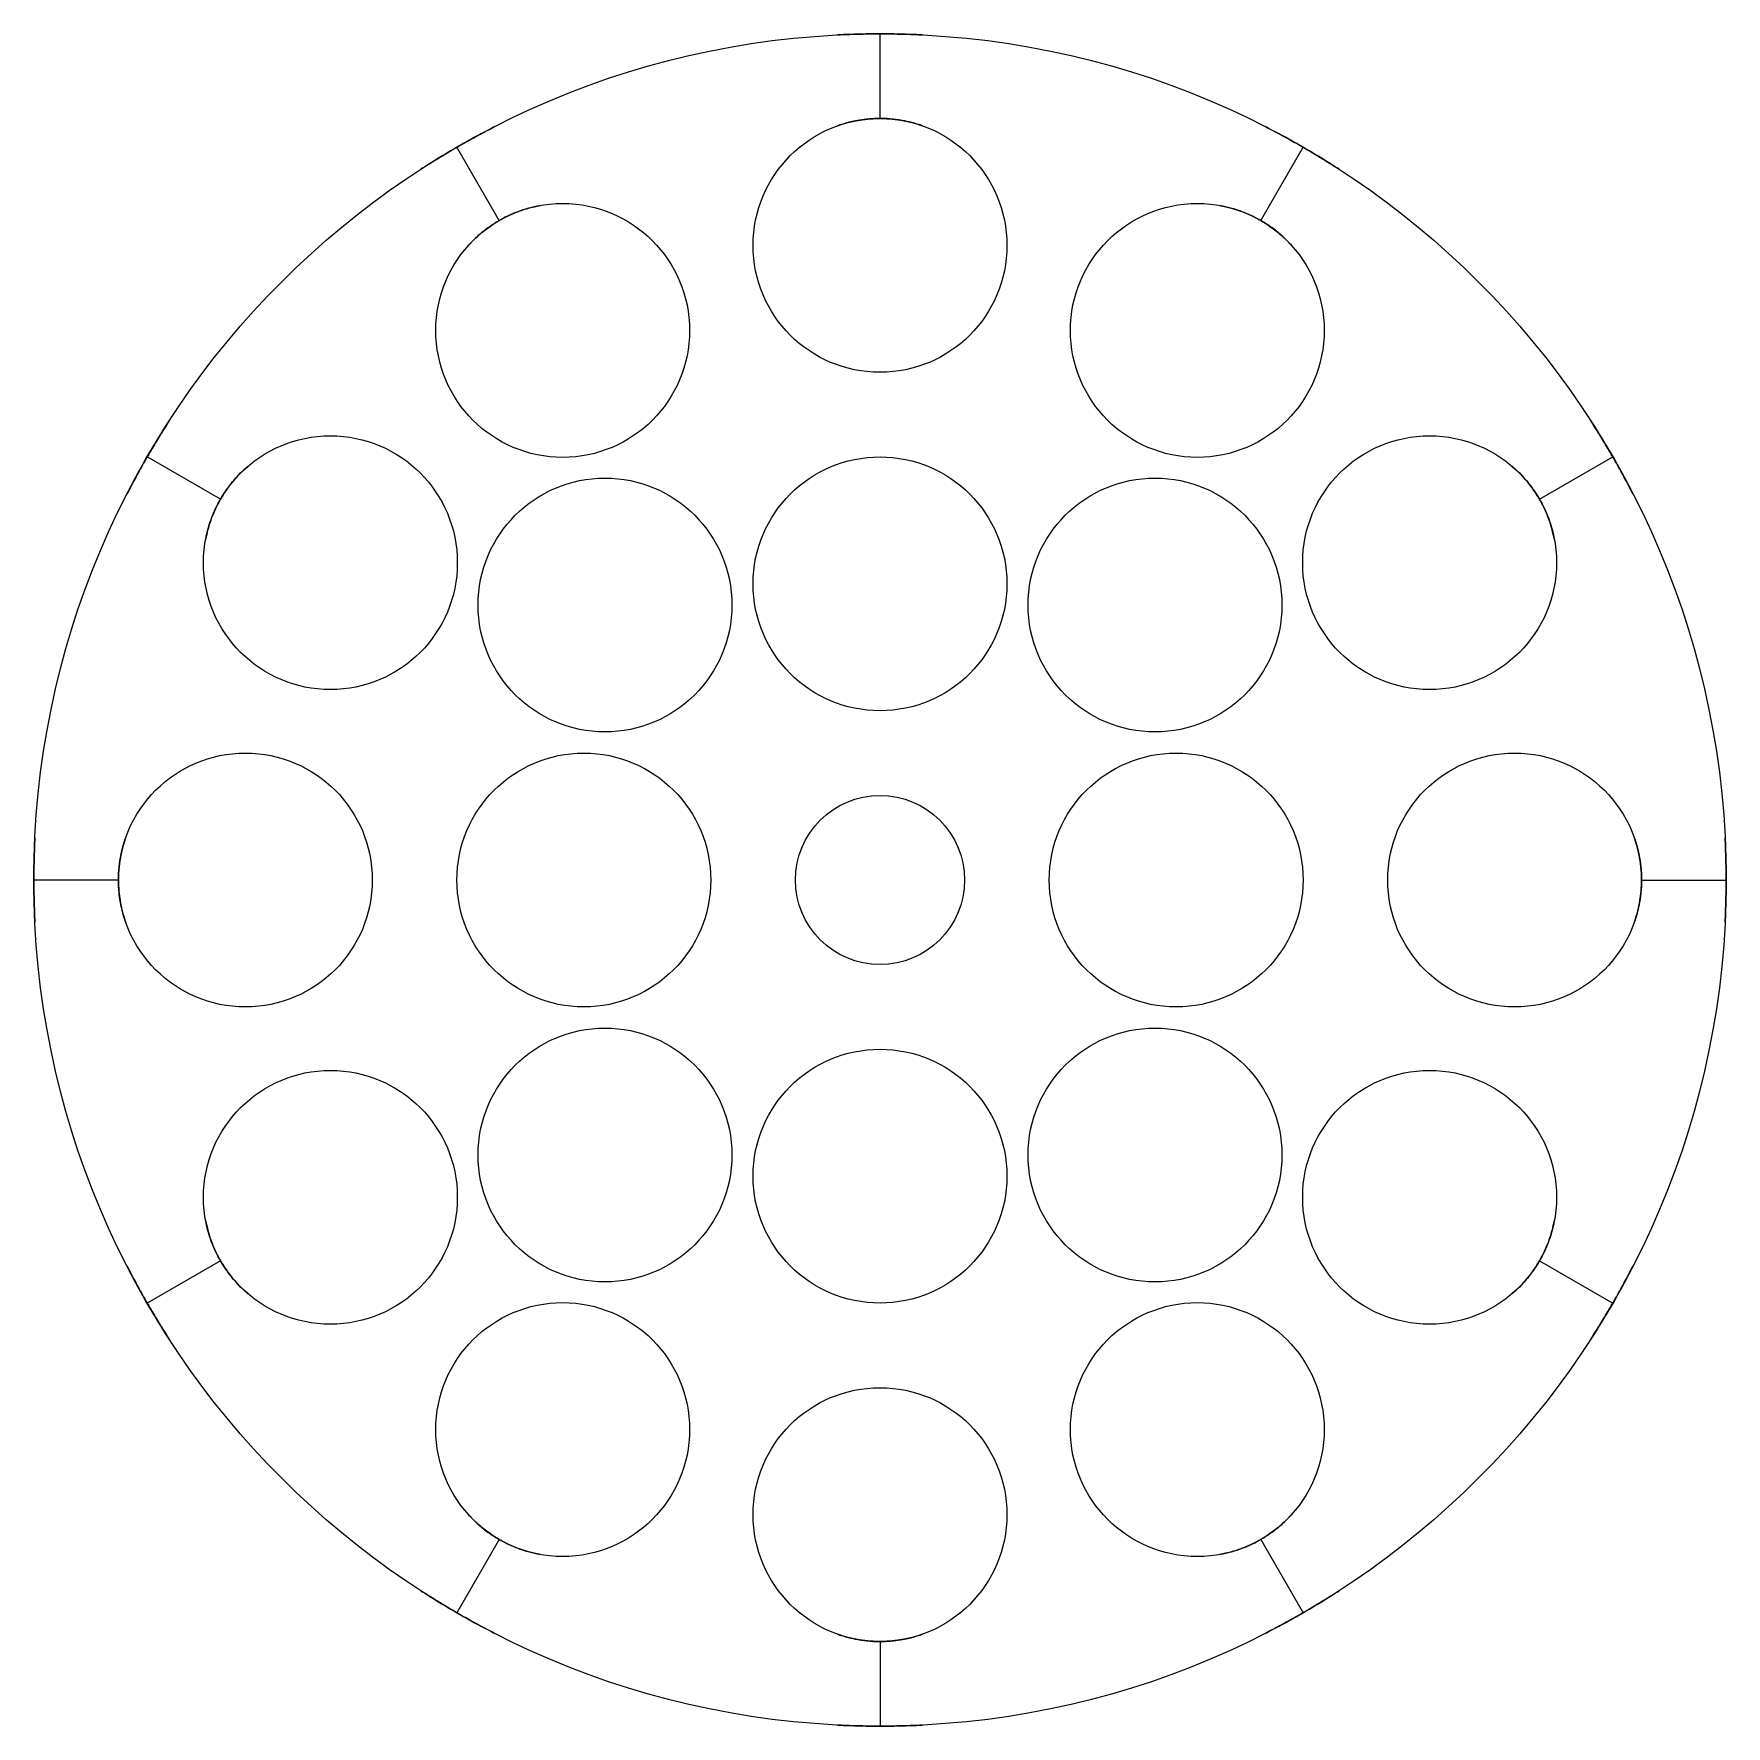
# Model space of a CAD drawing. Header units: millimetres. Extents: x -50 to 50, y -50 to 50.
import ezdxf

# ---------------------------------------------------------------- set-up
doc = ezdxf.new("R2010")
doc.units = ezdxf.units.MM
doc.layers.add('Shape', color=7, linetype='CONTINUOUS')

msp = doc.modelspace()

# ---------------------------------------------------------------- linework, layer by layer
at = {"layer": 'Shape'}
for p, q in [((0, 45, 10), (0, 50, 10)), ((0, 45, 10), (0, 50, 10)), ((-22.5, 38.9711, 10), (-25, 43.3013, 10)), ((-22.5, 38.9711, 10), (-25, 43.3013, 10)), ((22.5, 38.9711, 10), (25, 43.3013, 10)), ((22.5, 38.9711, 10), (25, 43.3013, 10)), ((7.5, 37.5), (7.5, 37.5, 15)), ((7.5, 37.5), (7.5, 37.5, 15)), ((-11.25, 32.476), (-11.25, 32.476, 15)), ((-11.25, 32.476), (-11.25, 32.476, 15)), ((26.25, 32.476), (26.25, 32.476, 15)), ((26.25, 32.476), (26.25, 32.476, 15)), ((-38.9711, 22.5, 10), (-43.3013, 25, 10)), ((-38.9711, 22.5, 10), (-43.3013, 25, 10)), ((38.9711, 22.5, 10), (43.3013, 25, 10)), ((38.9711, 22.5, 10), (43.3013, 25, 10)), ((-24.976, 18.75), (-24.976, 18.75, 15)), ((-24.976, 18.75), (-24.976, 18.75, 15)), ((39.976, 18.75), (39.976, 18.75, 15)), ((39.976, 18.75), (39.976, 18.75, 15)), ((7.5, 17.5), (7.5, 17.5, 15)), ((7.5, 17.5), (7.5, 17.5, 15)), ((-8.75, 16.25), (-8.75, 16.25, 15)), ((-8.75, 16.25), (-8.75, 16.25, 15)), ((23.75, 16.25), (23.75, 16.25, 15)), ((23.75, 16.25), (23.75, 16.25, 15)), ((-45, 0, 10), (-50, 0, 10)), ((-45, 0, 10), (-50, 0, 10)), ((-30, 0), (-30, 0, 15)), ((-30, 0), (-30, 0, 15)), ((-10, 0), (-10, 0, 15)), ((-10, 0), (-10, 0, 15)), ((45, 0, 10), (50, 0, 10)), ((45, 0, 10), (50, 0, 10)), ((5, 0), (5, 0, 15)), ((5, 0), (5, 0, 15)), ((25, 0), (25, 0, 15)), ((25, 0), (25, 0, 15)), ((45, 0, 10), (45, 0, 15)), ((45, 0), (45, 0, 5)), ((45, 0), (45, 0, 5)), ((45, 0, 10), (45, 0, 15)), ((50, 0), (50, 0, 5)), ((50, 0), (50, 0, 5)), ((50, 0, 10), (50, 0, 15)), ((50, 0, 10), (50, 0, 15)), ((-8.75, -16.25), (-8.75, -16.25, 15)), ((-8.75, -16.25), (-8.75, -16.25, 15)), ((23.75, -16.25), (23.75, -16.25, 15)), ((23.75, -16.25), (23.75, -16.25, 15)), ((7.5, -17.5), (7.5, -17.5, 15)), ((7.5, -17.5), (7.5, -17.5, 15)), ((-24.976, -18.75), (-24.976, -18.75, 15)), ((-24.976, -18.75), (-24.976, -18.75, 15)), ((39.976, -18.75), (39.976, -18.75, 15)), ((39.976, -18.75), (39.976, -18.75, 15)), ((-38.9711, -22.5, 10), (-43.3013, -25, 10)), ((-38.9711, -22.5, 10), (-43.3013, -25, 10)), ((38.9711, -22.5, 10), (43.3013, -25, 10)), ((38.9711, -22.5, 10), (43.3013, -25, 10)), ((-11.25, -32.476), (-11.25, -32.476, 15)), ((-11.25, -32.476), (-11.25, -32.476, 15)), ((26.25, -32.476), (26.25, -32.476, 15)), ((26.25, -32.476), (26.25, -32.476, 15)), ((7.5, -37.5), (7.5, -37.5, 15)), ((7.5, -37.5), (7.5, -37.5, 15)), ((-22.5, -38.9711, 10), (-25, -43.3013, 10)), ((-22.5, -38.9711, 10), (-25, -43.3013, 10)), ((22.5, -38.9711, 10), (25, -43.3013, 10)), ((22.5, -38.9711, 10), (25, -43.3013, 10)), ((0, -45, 10), (0, -50, 10)), ((0, -45, 10), (0, -50, 10))]:
    msp.add_line(p, q, dxfattribs=at)
for centre, radius in [((0, 0), 50), ((0, 0), 50), ((0, 0), 50), ((0, 0), 50), ((0, 37.5), 7.5), ((0, 37.5), 7.5), ((0, 37.5), 7.5), ((0, 37.5), 7.5), ((-18.75, 32.476), 7.5), ((-18.75, 32.476), 7.5), ((-18.75, 32.476), 7.5), ((-18.75, 32.476), 7.5), ((18.75, 32.476), 7.5), ((18.75, 32.476), 7.5), ((18.75, 32.476), 7.5), ((18.75, 32.476), 7.5), ((-32.476, 18.75), 7.5), ((-32.476, 18.75), 7.5), ((-32.476, 18.75), 7.5), ((-32.476, 18.75), 7.5), ((32.476, 18.75), 7.5), ((32.476, 18.75), 7.5), ((32.476, 18.75), 7.5), ((32.476, 18.75), 7.5), ((0, 17.5), 7.5), ((0, 17.5), 7.5), ((0, 17.5), 7.5), ((0, 17.5), 7.5), ((-16.25, 16.25), 7.5), ((-16.25, 16.25), 7.5), ((-16.25, 16.25), 7.5), ((-16.25, 16.25), 7.5), ((16.25, 16.25), 7.5), ((16.25, 16.25), 7.5), ((16.25, 16.25), 7.5), ((16.25, 16.25), 7.5), ((-37.5, 0), 7.5), ((-37.5, 0), 7.5), ((-37.5, 0), 7.5), ((-37.5, 0), 7.5), ((-17.5, 0), 7.5), ((-17.5, 0), 7.5), ((-17.5, 0), 7.5), ((-17.5, 0), 7.5), ((17.5, 0), 7.5), ((17.5, 0), 7.5), ((17.5, 0), 7.5), ((17.5, 0), 7.5), ((37.5, 0), 7.5), ((37.5, 0), 7.5), ((37.5, 0), 7.5), ((37.5, 0), 7.5), ((0, 0), 5), ((0, 0), 5), ((0, 0), 5), ((0, 0), 5), ((-16.25, -16.25), 7.5), ((-16.25, -16.25), 7.5), ((-16.25, -16.25), 7.5), ((-16.25, -16.25), 7.5), ((16.25, -16.25), 7.5), ((16.25, -16.25), 7.5), ((16.25, -16.25), 7.5), ((16.25, -16.25), 7.5), ((0, -17.5), 7.5), ((0, -17.5), 7.5), ((0, -17.5), 7.5), ((0, -17.5), 7.5), ((-32.476, -18.75), 7.5), ((-32.476, -18.75), 7.5), ((-32.476, -18.75), 7.5), ((-32.476, -18.75), 7.5), ((32.476, -18.75), 7.5), ((32.476, -18.75), 7.5), ((32.476, -18.75), 7.5), ((32.476, -18.75), 7.5), ((-18.75, -32.476), 7.5), ((-18.75, -32.476), 7.5), ((-18.75, -32.476), 7.5), ((-18.75, -32.476), 7.5), ((18.75, -32.476), 7.5), ((18.75, -32.476), 7.5), ((18.75, -32.476), 7.5), ((18.75, -32.476), 7.5), ((0, -37.5), 7.5), ((0, -37.5), 7.5), ((0, -37.5), 7.5), ((0, -37.5), 7.5)]:
    msp.add_circle(centre, radius, dxfattribs=at)
for points, knots in [([(0, 50, 10), (0.38923, 50, 10.0003), (0.760507, 49.9953, 9.90825), (1.08067, 49.9883, 9.75436), (1.40155, 49.9814, 9.60096), (1.67086, 49.9725, 9.38585), (1.87528, 49.9648, 9.15328), (2.30331, 49.9484, 8.66417), (2.49874, 49.9372, 8.07797), (2.5, 49.9375, 7.5), (2.50069, 49.9376, 7.15012), (2.4276, 49.9411, 6.80884), (2.28073, 49.948, 6.47615), (2.13276, 49.9547, 6.14706), (1.9075, 49.9645, 5.83396), (1.59356, 49.9746, 5.57372), (1.32796, 49.9831, 5.35231), (0.976614, 49.992, 5.16265), (0.586317, 49.9966, 5.06973), (0.196805, 50.0012, 4.97458), (-0.228907, 50.0011, 4.97653), (-0.621725, 49.9961, 5.07854), (-1.12945, 49.9899, 5.20775), (-1.59319, 49.9758, 5.50206), (-1.92628, 49.9629, 5.90644), (-2.29497, 49.9485, 6.34957), (-2.50161, 49.9372, 6.92355), (-2.5, 49.9375, 7.5), (-2.49873, 49.9372, 8.07799), (-2.30331, 49.9484, 8.66416), (-1.87528, 49.9648, 9.15328), (-1.67095, 49.9725, 9.38576), (-1.40157, 49.9814, 9.60097), (-1.08062, 49.9883, 9.75439), (-0.760377, 49.9953, 9.90831), (-0.389046, 50, 10.0003), (0, 50, 10)], [0, 0, 0, 0, 0.0685441, 0.0685441, 0.0685441, 0.137088, 0.137088, 0.137088, 0.28065, 0.28065, 0.28065, 0.366606, 0.366606, 0.366606, 0.452562, 0.452562, 0.452562, 0.525492, 0.525492, 0.525492, 0.598422, 0.598422, 0.598422, 0.692583, 0.692583, 0.692583, 0.796163, 0.796163, 0.796163, 0.900454, 0.900454, 0.900454, 0.950227, 0.950227, 0.950227, 1, 1, 1, 1]), ([(0, 50, 10), (0.38923, 50, 10.0003), (0.760507, 49.9953, 9.90825), (1.08067, 49.9883, 9.75436), (1.40155, 49.9814, 9.60096), (1.67086, 49.9725, 9.38585), (1.87528, 49.9648, 9.15328), (2.30331, 49.9484, 8.66417), (2.49874, 49.9372, 8.07797), (2.5, 49.9375, 7.5), (2.50069, 49.9376, 7.15012), (2.4276, 49.9411, 6.80884), (2.28073, 49.948, 6.47615), (2.13276, 49.9547, 6.14706), (1.9075, 49.9645, 5.83396), (1.59356, 49.9746, 5.57372), (1.32796, 49.9831, 5.35231), (0.976614, 49.992, 5.16265), (0.586317, 49.9966, 5.06973), (0.196805, 50.0012, 4.97458), (-0.228907, 50.0011, 4.97653), (-0.621725, 49.9961, 5.07854), (-1.12945, 49.9899, 5.20775), (-1.59319, 49.9758, 5.50206), (-1.92628, 49.9629, 5.90644), (-2.29497, 49.9485, 6.34957), (-2.50161, 49.9372, 6.92355), (-2.5, 49.9375, 7.5), (-2.49873, 49.9372, 8.07799), (-2.30331, 49.9484, 8.66416), (-1.87528, 49.9648, 9.15328), (-1.67095, 49.9725, 9.38576), (-1.40157, 49.9814, 9.60097), (-1.08062, 49.9883, 9.75439), (-0.760377, 49.9953, 9.90831), (-0.389046, 50, 10.0003), (0, 50, 10)], [0, 0, 0, 0, 0.0685441, 0.0685441, 0.0685441, 0.137088, 0.137088, 0.137088, 0.28065, 0.28065, 0.28065, 0.366606, 0.366606, 0.366606, 0.452562, 0.452562, 0.452562, 0.525492, 0.525492, 0.525492, 0.598422, 0.598422, 0.598422, 0.692583, 0.692583, 0.692583, 0.796163, 0.796163, 0.796163, 0.900454, 0.900454, 0.900454, 0.950227, 0.950227, 0.950227, 1, 1, 1, 1]), ([(0, 45, 10), (0.266288, 45.0002, 10.0003), (0.531217, 44.9852, 9.95637), (0.772542, 44.9601, 9.87764), (1.29281, 44.9058, 9.70778), (1.69494, 44.8112, 9.39265), (1.97239, 44.736, 9.03612), (2.32662, 44.6379, 8.57949), (2.49712, 44.5706, 8.04396), (2.49998, 44.5711, 7.5103), (2.50153, 44.569, 6.9752), (2.33451, 44.6352, 6.43738), (1.98321, 44.733, 5.97787), (1.78768, 44.7865, 5.72331), (1.53308, 44.8485, 5.49235), (1.21549, 44.9009, 5.31537), (1.01354, 44.9349, 5.20164), (0.79016, 44.9613, 5.11658), (0.545358, 44.9801, 5.06021), (0.193458, 45.0065, 4.98016), (-0.193458, 45.0065, 4.98016), (-0.545358, 44.9801, 5.06021), (-1.00136, 44.9469, 5.16211), (-1.38812, 44.8766, 5.38275), (-1.68085, 44.8092, 5.64939), (-2.23874, 44.6772, 6.1609), (-2.49835, 44.5679, 6.83485), (-2.5, 44.5711, 7.5), (-2.49933, 44.5697, 8.03649), (-2.32926, 44.6371, 8.57535), (-1.97358, 44.7357, 9.0346), (-1.7794, 44.7885, 9.28415), (-1.52791, 44.8494, 9.51053), (-1.21549, 44.9009, 9.68463), (-0.87156, 44.958, 9.87776), (-0.44229, 45.0007, 10.0014), (0, 45, 10)], [0, 0, 0, 0, 0.0424095, 0.0424095, 0.0424095, 0.133503, 0.133503, 0.133503, 0.249311, 0.249311, 0.249311, 0.365427, 0.365427, 0.365427, 0.429948, 0.429948, 0.429948, 0.47072, 0.47072, 0.47072, 0.529694, 0.529694, 0.529694, 0.605753, 0.605753, 0.605753, 0.750256, 0.750256, 0.750256, 0.866572, 0.866572, 0.866572, 0.929995, 0.929995, 0.929995, 1, 1, 1, 1]), ([(0, 45, 10), (0.266288, 45.0002, 10.0003), (0.531217, 44.9852, 9.95637), (0.772542, 44.9601, 9.87764), (1.29281, 44.9058, 9.70778), (1.69494, 44.8112, 9.39265), (1.97239, 44.736, 9.03612), (2.32662, 44.6379, 8.57949), (2.49712, 44.5706, 8.04396), (2.49998, 44.5711, 7.5103), (2.50153, 44.569, 6.9752), (2.33451, 44.6352, 6.43738), (1.98321, 44.733, 5.97787), (1.78768, 44.7865, 5.72331), (1.53308, 44.8485, 5.49235), (1.21549, 44.9009, 5.31537), (1.01354, 44.9349, 5.20164), (0.79016, 44.9613, 5.11658), (0.545358, 44.9801, 5.06021), (0.193458, 45.0065, 4.98016), (-0.193458, 45.0065, 4.98016), (-0.545358, 44.9801, 5.06021), (-1.00136, 44.9469, 5.16211), (-1.38812, 44.8766, 5.38275), (-1.68085, 44.8092, 5.64939), (-2.23874, 44.6772, 6.1609), (-2.49835, 44.5679, 6.83485), (-2.5, 44.5711, 7.5), (-2.49933, 44.5697, 8.03649), (-2.32926, 44.6371, 8.57535), (-1.97358, 44.7357, 9.0346), (-1.7794, 44.7885, 9.28415), (-1.52791, 44.8494, 9.51053), (-1.21549, 44.9009, 9.68463), (-0.87156, 44.958, 9.87776), (-0.44229, 45.0007, 10.0014), (0, 45, 10)], [0, 0, 0, 0, 0.0424095, 0.0424095, 0.0424095, 0.133503, 0.133503, 0.133503, 0.249311, 0.249311, 0.249311, 0.365427, 0.365427, 0.365427, 0.429948, 0.429948, 0.429948, 0.47072, 0.47072, 0.47072, 0.529694, 0.529694, 0.529694, 0.605753, 0.605753, 0.605753, 0.750256, 0.750256, 0.750256, 0.866572, 0.866572, 0.866572, 0.929995, 0.929995, 0.929995, 1, 1, 1, 1]), ([(-25, 43.3013, 10), (-24.6629, 43.4959, 10.0003), (-24.339, 43.6774, 9.90825), (-24.0583, 43.8315, 9.75436), (-23.7769, 43.9859, 9.60096), (-23.5392, 44.1129, 9.38585), (-23.3584, 44.2084, 9.15328), (-22.9795, 44.4083, 8.66417), (-22.8046, 44.4963, 8.07797), (-22.8037, 44.4971, 7.5), (-22.8031, 44.4975, 7.15012), (-22.8682, 44.464, 6.80884), (-22.9988, 44.3966, 6.47615), (-23.1303, 44.3284, 6.14706), (-23.3303, 44.2243, 5.83396), (-23.6072, 44.0761, 5.57372), (-23.8415, 43.9506, 5.35231), (-24.1502, 43.7827, 5.16265), (-24.4905, 43.5915, 5.06973), (-24.8302, 43.4008, 4.97458), (-25.1988, 43.1878, 4.97653), (-25.5365, 42.9871, 5.07854), (-25.9731, 42.7278, 5.20775), (-26.3677, 42.4837, 5.50206), (-26.6497, 42.306, 5.90644), (-26.9617, 42.1092, 6.34957), (-27.1351, 41.9961, 6.92355), (-27.1338, 41.9971, 7.5), (-27.1326, 41.9975, 8.07799), (-26.9689, 42.1049, 8.66416), (-26.6064, 42.3332, 9.15328), (-26.4333, 42.442, 9.38576), (-26.2045, 42.5844, 9.60097), (-25.93, 42.7508, 9.75439), (-25.6561, 42.917, 9.90831), (-25.3369, 43.1068, 10.0003), (-25, 43.3013, 10)], [0, 0, 0, 0, 0.0685441, 0.0685441, 0.0685441, 0.137088, 0.137088, 0.137088, 0.28065, 0.28065, 0.28065, 0.366606, 0.366606, 0.366606, 0.452562, 0.452562, 0.452562, 0.525492, 0.525492, 0.525492, 0.598422, 0.598422, 0.598422, 0.692583, 0.692583, 0.692583, 0.796163, 0.796163, 0.796163, 0.900454, 0.900454, 0.900454, 0.950227, 0.950227, 0.950227, 1, 1, 1, 1]), ([(-25, 43.3013, 10), (-24.6629, 43.4959, 10.0003), (-24.339, 43.6774, 9.90825), (-24.0583, 43.8315, 9.75436), (-23.7769, 43.9859, 9.60096), (-23.5392, 44.1129, 9.38585), (-23.3584, 44.2084, 9.15328), (-22.9795, 44.4083, 8.66417), (-22.8046, 44.4963, 8.07797), (-22.8037, 44.4971, 7.5), (-22.8031, 44.4975, 7.15012), (-22.8682, 44.464, 6.80884), (-22.9988, 44.3966, 6.47615), (-23.1303, 44.3284, 6.14706), (-23.3303, 44.2243, 5.83396), (-23.6072, 44.0761, 5.57372), (-23.8415, 43.9506, 5.35231), (-24.1502, 43.7827, 5.16265), (-24.4905, 43.5915, 5.06973), (-24.8302, 43.4008, 4.97458), (-25.1988, 43.1878, 4.97653), (-25.5365, 42.9871, 5.07854), (-25.9731, 42.7278, 5.20775), (-26.3677, 42.4837, 5.50206), (-26.6497, 42.306, 5.90644), (-26.9617, 42.1092, 6.34957), (-27.1351, 41.9961, 6.92355), (-27.1338, 41.9971, 7.5), (-27.1326, 41.9975, 8.07799), (-26.9689, 42.1049, 8.66416), (-26.6064, 42.3332, 9.15328), (-26.4333, 42.442, 9.38576), (-26.2045, 42.5844, 9.60097), (-25.93, 42.7508, 9.75439), (-25.6561, 42.917, 9.90831), (-25.3369, 43.1068, 10.0003), (-25, 43.3013, 10)], [0, 0, 0, 0, 0.0685441, 0.0685441, 0.0685441, 0.137088, 0.137088, 0.137088, 0.28065, 0.28065, 0.28065, 0.366606, 0.366606, 0.366606, 0.452562, 0.452562, 0.452562, 0.525492, 0.525492, 0.525492, 0.598422, 0.598422, 0.598422, 0.692583, 0.692583, 0.692583, 0.796163, 0.796163, 0.796163, 0.900454, 0.900454, 0.900454, 0.950227, 0.950227, 0.950227, 1, 1, 1, 1]), ([(25, 43.3013, 10), (25.3371, 43.1067, 10.0003), (25.6563, 42.9169, 9.90825), (25.9301, 42.7508, 9.75436), (26.2045, 42.5844, 9.60096), (26.4332, 42.442, 9.38585), (26.6064, 42.3332, 9.15328), (26.9689, 42.1049, 8.66417), (27.1326, 41.9975, 8.07797), (27.1338, 41.9971, 7.5), (27.1344, 41.9968, 7.15012), (27.0729, 42.0364, 6.80884), (26.9491, 42.1158, 6.47615), (26.8244, 42.1956, 6.14706), (26.6342, 42.3168, 5.83396), (26.3674, 42.4825, 5.57372), (26.1416, 42.6227, 5.35231), (25.8418, 42.8061, 5.16265), (25.506, 43.0051, 5.06973), (25.1711, 43.2039, 4.97458), (24.8023, 43.4167, 4.97653), (24.4596, 43.6088, 5.07854), (24.0168, 43.8573, 5.20775), (23.6082, 44.0769, 5.50206), (23.3132, 44.2323, 5.90644), (22.9867, 44.4042, 6.34957), (22.8021, 44.4977, 6.92355), (22.8037, 44.4971, 7.5), (22.8046, 44.4963, 8.07799), (22.9795, 44.4083, 8.66416), (23.3584, 44.2084, 9.15328), (23.5392, 44.1129, 9.38576), (23.7769, 43.9859, 9.60097), (24.0583, 43.8315, 9.75439), (24.3391, 43.6774, 9.90831), (24.6631, 43.4958, 10.0003), (25, 43.3013, 10)], [0, 0, 0, 0, 0.0685441, 0.0685441, 0.0685441, 0.137088, 0.137088, 0.137088, 0.28065, 0.28065, 0.28065, 0.366606, 0.366606, 0.366606, 0.452562, 0.452562, 0.452562, 0.525492, 0.525492, 0.525492, 0.598422, 0.598422, 0.598422, 0.692583, 0.692583, 0.692583, 0.796163, 0.796163, 0.796163, 0.900454, 0.900454, 0.900454, 0.950227, 0.950227, 0.950227, 1, 1, 1, 1]), ([(25, 43.3013, 10), (25.3371, 43.1067, 10.0003), (25.6563, 42.9169, 9.90825), (25.9301, 42.7508, 9.75436), (26.2045, 42.5844, 9.60096), (26.4332, 42.442, 9.38585), (26.6064, 42.3332, 9.15328), (26.9689, 42.1049, 8.66417), (27.1326, 41.9975, 8.07797), (27.1338, 41.9971, 7.5), (27.1344, 41.9968, 7.15012), (27.0729, 42.0364, 6.80884), (26.9491, 42.1158, 6.47615), (26.8244, 42.1956, 6.14706), (26.6342, 42.3168, 5.83396), (26.3674, 42.4825, 5.57372), (26.1416, 42.6227, 5.35231), (25.8418, 42.8061, 5.16265), (25.506, 43.0051, 5.06973), (25.1711, 43.2039, 4.97458), (24.8023, 43.4167, 4.97653), (24.4596, 43.6088, 5.07854), (24.0168, 43.8573, 5.20775), (23.6082, 44.0769, 5.50206), (23.3132, 44.2323, 5.90644), (22.9867, 44.4042, 6.34957), (22.8021, 44.4977, 6.92355), (22.8037, 44.4971, 7.5), (22.8046, 44.4963, 8.07799), (22.9795, 44.4083, 8.66416), (23.3584, 44.2084, 9.15328), (23.5392, 44.1129, 9.38576), (23.7769, 43.9859, 9.60097), (24.0583, 43.8315, 9.75439), (24.3391, 43.6774, 9.90831), (24.6631, 43.4958, 10.0003), (25, 43.3013, 10)], [0, 0, 0, 0, 0.0685441, 0.0685441, 0.0685441, 0.137088, 0.137088, 0.137088, 0.28065, 0.28065, 0.28065, 0.366606, 0.366606, 0.366606, 0.452562, 0.452562, 0.452562, 0.525492, 0.525492, 0.525492, 0.598422, 0.598422, 0.598422, 0.692583, 0.692583, 0.692583, 0.796163, 0.796163, 0.796163, 0.900454, 0.900454, 0.900454, 0.950227, 0.950227, 0.950227, 1, 1, 1, 1]), ([(-22.5, 38.9711, 10), (-22.2695, 39.1044, 10.0003), (-22.0326, 39.224, 9.95637), (-21.811, 39.3229, 9.87764), (-21.3333, 39.5359, 9.70778), (-20.9377, 39.6551, 9.39265), (-20.6599, 39.7287, 9.03612), (-20.3041, 39.8209, 8.57949), (-20.1227, 39.8478, 8.04396), (-20.1205, 39.8497, 7.5103), (-20.1181, 39.8486, 6.9752), (-20.2958, 39.8225, 6.43738), (-20.649, 39.7316, 5.97787), (-20.8451, 39.6801, 5.72331), (-21.0966, 39.6065, 5.49235), (-21.3978, 39.493, 5.31537), (-21.5897, 39.4215, 5.20164), (-21.7964, 39.3327, 5.11658), (-22.0178, 39.2266, 5.06021), (-22.3357, 39.0735, 4.98016), (-22.6708, 38.88, 4.98016), (-22.9624, 38.6813, 5.06021), (-23.3407, 38.4245, 5.16211), (-23.6404, 38.1702, 5.38275), (-23.8603, 37.9655, 5.64939), (-24.2774, 37.5722, 6.1609), (-24.4476, 37.3477, 6.83485), (-24.4506, 37.3497, 7.5), (-24.4494, 37.3489, 8.03649), (-24.3358, 37.4922, 8.57535), (-24.077, 37.7554, 9.0346), (-23.9352, 37.8983, 9.28415), (-23.7479, 38.0768, 9.51053), (-23.5031, 38.2775, 9.68463), (-23.2338, 38.499, 9.87776), (-22.8834, 38.7506, 10.0014), (-22.5, 38.9711, 10)], [0, 0, 0, 0, 0.0424095, 0.0424095, 0.0424095, 0.133503, 0.133503, 0.133503, 0.249311, 0.249311, 0.249311, 0.365427, 0.365427, 0.365427, 0.429948, 0.429948, 0.429948, 0.47072, 0.47072, 0.47072, 0.529694, 0.529694, 0.529694, 0.605753, 0.605753, 0.605753, 0.750256, 0.750256, 0.750256, 0.866572, 0.866572, 0.866572, 0.929995, 0.929995, 0.929995, 1, 1, 1, 1]), ([(-22.5, 38.9711, 10), (-22.2695, 39.1044, 10.0003), (-22.0326, 39.224, 9.95637), (-21.811, 39.3229, 9.87764), (-21.3333, 39.5359, 9.70778), (-20.9377, 39.6551, 9.39265), (-20.6599, 39.7287, 9.03612), (-20.3041, 39.8209, 8.57949), (-20.1227, 39.8478, 8.04396), (-20.1205, 39.8497, 7.5103), (-20.1181, 39.8486, 6.9752), (-20.2958, 39.8225, 6.43738), (-20.649, 39.7316, 5.97787), (-20.8451, 39.6801, 5.72331), (-21.0966, 39.6065, 5.49235), (-21.3978, 39.493, 5.31537), (-21.5897, 39.4215, 5.20164), (-21.7964, 39.3327, 5.11658), (-22.0178, 39.2266, 5.06021), (-22.3357, 39.0735, 4.98016), (-22.6708, 38.88, 4.98016), (-22.9624, 38.6813, 5.06021), (-23.3407, 38.4245, 5.16211), (-23.6404, 38.1702, 5.38275), (-23.8603, 37.9655, 5.64939), (-24.2774, 37.5722, 6.1609), (-24.4476, 37.3477, 6.83485), (-24.4506, 37.3497, 7.5), (-24.4494, 37.3489, 8.03649), (-24.3358, 37.4922, 8.57535), (-24.077, 37.7554, 9.0346), (-23.9352, 37.8983, 9.28415), (-23.7479, 38.0768, 9.51053), (-23.5031, 38.2775, 9.68463), (-23.2338, 38.499, 9.87776), (-22.8834, 38.7506, 10.0014), (-22.5, 38.9711, 10)], [0, 0, 0, 0, 0.0424095, 0.0424095, 0.0424095, 0.133503, 0.133503, 0.133503, 0.249311, 0.249311, 0.249311, 0.365427, 0.365427, 0.365427, 0.429948, 0.429948, 0.429948, 0.47072, 0.47072, 0.47072, 0.529694, 0.529694, 0.529694, 0.605753, 0.605753, 0.605753, 0.750256, 0.750256, 0.750256, 0.866572, 0.866572, 0.866572, 0.929995, 0.929995, 0.929995, 1, 1, 1, 1]), ([(22.5, 38.9711, 10), (22.7307, 38.8381, 10.0003), (22.9527, 38.6928, 9.95637), (23.1491, 38.5503, 9.87764), (23.5725, 38.2431, 9.70778), (23.8735, 37.9602, 9.39265), (24.0761, 37.7563, 9.03612), (24.3339, 37.4943, 8.57949), (24.4478, 37.3507, 8.04396), (24.4506, 37.3497, 7.5103), (24.4509, 37.3471, 6.9752), (24.3393, 37.488, 6.43738), (24.084, 37.7483, 5.97787), (23.9414, 37.8924, 5.72331), (23.7519, 38.0734, 5.49235), (23.5031, 38.2775, 5.31537), (23.3452, 38.408, 5.20164), (23.165, 38.5426, 5.11658), (22.9624, 38.6813, 5.06021), (22.6708, 38.88, 4.98016), (22.3357, 39.0735, 4.98016), (22.0178, 39.2266, 5.06021), (21.6063, 39.4258, 5.16211), (21.2362, 39.5583, 5.38275), (20.949, 39.6463, 5.64939), (20.3998, 39.8109, 6.1609), (20.1203, 39.8461, 6.83485), (20.1205, 39.8497, 7.5), (20.1204, 39.8482, 8.03649), (20.3014, 39.8215, 8.57535), (20.6587, 39.729, 9.0346), (20.8532, 39.6777, 9.28415), (21.1015, 39.6047, 9.51053), (21.3978, 39.493, 9.68463), (21.7242, 39.3706, 9.87776), (22.1173, 39.1929, 10.0014), (22.5, 38.9711, 10)], [0, 0, 0, 0, 0.0424095, 0.0424095, 0.0424095, 0.133503, 0.133503, 0.133503, 0.249311, 0.249311, 0.249311, 0.365426, 0.365426, 0.365426, 0.429948, 0.429948, 0.429948, 0.47072, 0.47072, 0.47072, 0.529694, 0.529694, 0.529694, 0.605753, 0.605753, 0.605753, 0.750256, 0.750256, 0.750256, 0.866572, 0.866572, 0.866572, 0.929995, 0.929995, 0.929995, 1, 1, 1, 1]), ([(22.5, 38.9711, 10), (22.7307, 38.8381, 10.0003), (22.9527, 38.6928, 9.95637), (23.1491, 38.5503, 9.87764), (23.5725, 38.2431, 9.70778), (23.8735, 37.9602, 9.39265), (24.0761, 37.7563, 9.03612), (24.3339, 37.4943, 8.57949), (24.4478, 37.3507, 8.04396), (24.4506, 37.3497, 7.5103), (24.4509, 37.3471, 6.9752), (24.3393, 37.488, 6.43738), (24.084, 37.7483, 5.97787), (23.9414, 37.8924, 5.72331), (23.7519, 38.0734, 5.49235), (23.5031, 38.2775, 5.31537), (23.3452, 38.408, 5.20164), (23.165, 38.5426, 5.11658), (22.9624, 38.6813, 5.06021), (22.6708, 38.88, 4.98016), (22.3357, 39.0735, 4.98016), (22.0178, 39.2266, 5.06021), (21.6063, 39.4258, 5.16211), (21.2362, 39.5583, 5.38275), (20.949, 39.6463, 5.64939), (20.3998, 39.8109, 6.1609), (20.1203, 39.8461, 6.83485), (20.1205, 39.8497, 7.5), (20.1204, 39.8482, 8.03649), (20.3014, 39.8215, 8.57535), (20.6587, 39.729, 9.0346), (20.8532, 39.6777, 9.28415), (21.1015, 39.6047, 9.51053), (21.3978, 39.493, 9.68463), (21.7242, 39.3706, 9.87776), (22.1173, 39.1929, 10.0014), (22.5, 38.9711, 10)], [0, 0, 0, 0, 0.0424095, 0.0424095, 0.0424095, 0.133503, 0.133503, 0.133503, 0.249311, 0.249311, 0.249311, 0.365426, 0.365426, 0.365426, 0.429948, 0.429948, 0.429948, 0.47072, 0.47072, 0.47072, 0.529694, 0.529694, 0.529694, 0.605753, 0.605753, 0.605753, 0.750256, 0.750256, 0.750256, 0.866572, 0.866572, 0.866572, 0.929995, 0.929995, 0.929995, 1, 1, 1, 1]), ([(-43.3013, 25, 10), (-43.1067, 25.3371, 10.0003), (-42.9169, 25.6563, 9.90825), (-42.7508, 25.9301, 9.75436), (-42.5844, 26.2045, 9.60096), (-42.442, 26.4332, 9.38585), (-42.3332, 26.6064, 9.15328), (-42.1049, 26.9689, 8.66417), (-41.9975, 27.1326, 8.07797), (-41.9971, 27.1338, 7.5), (-41.9968, 27.1344, 7.15012), (-42.0364, 27.0729, 6.80884), (-42.1158, 26.9491, 6.47615), (-42.1956, 26.8244, 6.14706), (-42.3168, 26.6342, 5.83396), (-42.4825, 26.3674, 5.57372), (-42.6227, 26.1416, 5.35231), (-42.8061, 25.8418, 5.16265), (-43.0051, 25.506, 5.06973), (-43.2039, 25.1711, 4.97458), (-43.4167, 24.8023, 4.97653), (-43.6088, 24.4596, 5.07854), (-43.8573, 24.0168, 5.20775), (-44.0769, 23.6082, 5.50206), (-44.2323, 23.3132, 5.90644), (-44.4042, 22.9867, 6.34957), (-44.4977, 22.8021, 6.92355), (-44.4971, 22.8037, 7.5), (-44.4963, 22.8046, 8.07799), (-44.4083, 22.9795, 8.66416), (-44.2084, 23.3584, 9.15328), (-44.1129, 23.5392, 9.38576), (-43.9859, 23.7769, 9.60097), (-43.8315, 24.0583, 9.75439), (-43.6774, 24.3391, 9.90831), (-43.4958, 24.6631, 10.0003), (-43.3013, 25, 10)], [0, 0, 0, 0, 0.0685441, 0.0685441, 0.0685441, 0.137088, 0.137088, 0.137088, 0.28065, 0.28065, 0.28065, 0.366606, 0.366606, 0.366606, 0.452562, 0.452562, 0.452562, 0.525492, 0.525492, 0.525492, 0.598422, 0.598422, 0.598422, 0.692583, 0.692583, 0.692583, 0.796163, 0.796163, 0.796163, 0.900454, 0.900454, 0.900454, 0.950227, 0.950227, 0.950227, 1, 1, 1, 1]), ([(-43.3013, 25, 10), (-43.1067, 25.3371, 10.0003), (-42.9169, 25.6563, 9.90825), (-42.7508, 25.9301, 9.75436), (-42.5844, 26.2045, 9.60096), (-42.442, 26.4332, 9.38585), (-42.3332, 26.6064, 9.15328), (-42.1049, 26.9689, 8.66417), (-41.9975, 27.1326, 8.07797), (-41.9971, 27.1338, 7.5), (-41.9968, 27.1344, 7.15012), (-42.0364, 27.0729, 6.80884), (-42.1158, 26.9491, 6.47615), (-42.1956, 26.8244, 6.14706), (-42.3168, 26.6342, 5.83396), (-42.4825, 26.3674, 5.57372), (-42.6227, 26.1416, 5.35231), (-42.8061, 25.8418, 5.16265), (-43.0051, 25.506, 5.06973), (-43.2039, 25.1711, 4.97458), (-43.4167, 24.8023, 4.97653), (-43.6088, 24.4596, 5.07854), (-43.8573, 24.0168, 5.20775), (-44.0769, 23.6082, 5.50206), (-44.2323, 23.3132, 5.90644), (-44.4042, 22.9867, 6.34957), (-44.4977, 22.8021, 6.92355), (-44.4971, 22.8037, 7.5), (-44.4963, 22.8046, 8.07799), (-44.4083, 22.9795, 8.66416), (-44.2084, 23.3584, 9.15328), (-44.1129, 23.5392, 9.38576), (-43.9859, 23.7769, 9.60097), (-43.8315, 24.0583, 9.75439), (-43.6774, 24.3391, 9.90831), (-43.4958, 24.6631, 10.0003), (-43.3013, 25, 10)], [0, 0, 0, 0, 0.0685441, 0.0685441, 0.0685441, 0.137088, 0.137088, 0.137088, 0.28065, 0.28065, 0.28065, 0.366606, 0.366606, 0.366606, 0.452562, 0.452562, 0.452562, 0.525492, 0.525492, 0.525492, 0.598422, 0.598422, 0.598422, 0.692583, 0.692583, 0.692583, 0.796163, 0.796163, 0.796163, 0.900454, 0.900454, 0.900454, 0.950227, 0.950227, 0.950227, 1, 1, 1, 1]), ([(43.3013, 25, 10), (43.4959, 24.6629, 10.0003), (43.6774, 24.339, 9.90825), (43.8315, 24.0583, 9.75436), (43.9859, 23.7769, 9.60096), (44.1129, 23.5392, 9.38585), (44.2084, 23.3584, 9.15328), (44.4083, 22.9795, 8.66417), (44.4963, 22.8046, 8.07797), (44.4971, 22.8037, 7.5), (44.4975, 22.8031, 7.15012), (44.464, 22.8682, 6.80884), (44.3966, 22.9988, 6.47615), (44.3284, 23.1303, 6.14706), (44.2243, 23.3303, 5.83396), (44.0761, 23.6072, 5.57372), (43.9506, 23.8415, 5.35231), (43.7827, 24.1502, 5.16265), (43.5915, 24.4905, 5.06973), (43.4008, 24.8302, 4.97458), (43.1878, 25.1988, 4.97653), (42.9871, 25.5365, 5.07854), (42.7278, 25.9731, 5.20775), (42.4837, 26.3677, 5.50206), (42.306, 26.6497, 5.90644), (42.1092, 26.9617, 6.34957), (41.9961, 27.1351, 6.92355), (41.9971, 27.1338, 7.5), (41.9975, 27.1326, 8.07799), (42.1049, 26.9689, 8.66416), (42.3332, 26.6064, 9.15328), (42.442, 26.4333, 9.38576), (42.5844, 26.2045, 9.60097), (42.7508, 25.93, 9.75439), (42.917, 25.6561, 9.90831), (43.1068, 25.3369, 10.0003), (43.3013, 25, 10)], [0, 0, 0, 0, 0.0685441, 0.0685441, 0.0685441, 0.137088, 0.137088, 0.137088, 0.28065, 0.28065, 0.28065, 0.366606, 0.366606, 0.366606, 0.452562, 0.452562, 0.452562, 0.525492, 0.525492, 0.525492, 0.598422, 0.598422, 0.598422, 0.692583, 0.692583, 0.692583, 0.796163, 0.796163, 0.796163, 0.900454, 0.900454, 0.900454, 0.950227, 0.950227, 0.950227, 1, 1, 1, 1]), ([(43.3013, 25, 10), (43.4959, 24.6629, 10.0003), (43.6774, 24.339, 9.90825), (43.8315, 24.0583, 9.75436), (43.9859, 23.7769, 9.60096), (44.1129, 23.5392, 9.38585), (44.2084, 23.3584, 9.15328), (44.4083, 22.9795, 8.66417), (44.4963, 22.8046, 8.07797), (44.4971, 22.8037, 7.5), (44.4975, 22.8031, 7.15012), (44.464, 22.8682, 6.80884), (44.3966, 22.9988, 6.47615), (44.3284, 23.1303, 6.14706), (44.2243, 23.3303, 5.83396), (44.0761, 23.6072, 5.57372), (43.9506, 23.8415, 5.35231), (43.7827, 24.1502, 5.16265), (43.5915, 24.4905, 5.06973), (43.4008, 24.8302, 4.97458), (43.1878, 25.1988, 4.97653), (42.9871, 25.5365, 5.07854), (42.7278, 25.9731, 5.20775), (42.4837, 26.3677, 5.50206), (42.306, 26.6497, 5.90644), (42.1092, 26.9617, 6.34957), (41.9961, 27.1351, 6.92355), (41.9971, 27.1338, 7.5), (41.9975, 27.1326, 8.07799), (42.1049, 26.9689, 8.66416), (42.3332, 26.6064, 9.15328), (42.442, 26.4333, 9.38576), (42.5844, 26.2045, 9.60097), (42.7508, 25.93, 9.75439), (42.917, 25.6561, 9.90831), (43.1068, 25.3369, 10.0003), (43.3013, 25, 10)], [0, 0, 0, 0, 0.0685441, 0.0685441, 0.0685441, 0.137088, 0.137088, 0.137088, 0.28065, 0.28065, 0.28065, 0.366606, 0.366606, 0.366606, 0.452562, 0.452562, 0.452562, 0.525492, 0.525492, 0.525492, 0.598422, 0.598422, 0.598422, 0.692583, 0.692583, 0.692583, 0.796163, 0.796163, 0.796163, 0.900454, 0.900454, 0.900454, 0.950227, 0.950227, 0.950227, 1, 1, 1, 1]), ([(-38.9711, 22.5, 10), (-38.8381, 22.7307, 10.0003), (-38.6928, 22.9527, 9.95637), (-38.5503, 23.1491, 9.87764), (-38.2431, 23.5725, 9.70778), (-37.9602, 23.8735, 9.39265), (-37.7563, 24.0761, 9.03612), (-37.4943, 24.3339, 8.57949), (-37.3507, 24.4478, 8.04396), (-37.3497, 24.4506, 7.5103), (-37.3471, 24.4509, 6.9752), (-37.488, 24.3393, 6.43738), (-37.7483, 24.084, 5.97787), (-37.8924, 23.9414, 5.72331), (-38.0734, 23.7519, 5.49235), (-38.2775, 23.5031, 5.31537), (-38.408, 23.3452, 5.20164), (-38.5426, 23.165, 5.11658), (-38.6813, 22.9624, 5.06021), (-38.88, 22.6708, 4.98016), (-39.0735, 22.3357, 4.98016), (-39.2266, 22.0178, 5.06021), (-39.4258, 21.6063, 5.16211), (-39.5583, 21.2362, 5.38275), (-39.6463, 20.949, 5.64939), (-39.8109, 20.3998, 6.1609), (-39.8461, 20.1203, 6.83485), (-39.8497, 20.1205, 7.5), (-39.8482, 20.1204, 8.03649), (-39.8215, 20.3014, 8.57535), (-39.729, 20.6587, 9.0346), (-39.6777, 20.8532, 9.28415), (-39.6047, 21.1015, 9.51053), (-39.493, 21.3978, 9.68463), (-39.3706, 21.7242, 9.87776), (-39.1929, 22.1173, 10.0014), (-38.9711, 22.5, 10)], [0, 0, 0, 0, 0.0424095, 0.0424095, 0.0424095, 0.133503, 0.133503, 0.133503, 0.249311, 0.249311, 0.249311, 0.365426, 0.365426, 0.365426, 0.429948, 0.429948, 0.429948, 0.47072, 0.47072, 0.47072, 0.529694, 0.529694, 0.529694, 0.605753, 0.605753, 0.605753, 0.750256, 0.750256, 0.750256, 0.866572, 0.866572, 0.866572, 0.929995, 0.929995, 0.929995, 1, 1, 1, 1]), ([(-38.9711, 22.5, 10), (-38.8381, 22.7307, 10.0003), (-38.6928, 22.9527, 9.95637), (-38.5503, 23.1491, 9.87764), (-38.2431, 23.5725, 9.70778), (-37.9602, 23.8735, 9.39265), (-37.7563, 24.0761, 9.03612), (-37.4943, 24.3339, 8.57949), (-37.3507, 24.4478, 8.04396), (-37.3497, 24.4506, 7.5103), (-37.3471, 24.4509, 6.9752), (-37.488, 24.3393, 6.43738), (-37.7483, 24.084, 5.97787), (-37.8924, 23.9414, 5.72331), (-38.0734, 23.7519, 5.49235), (-38.2775, 23.5031, 5.31537), (-38.408, 23.3452, 5.20164), (-38.5426, 23.165, 5.11658), (-38.6813, 22.9624, 5.06021), (-38.88, 22.6708, 4.98016), (-39.0735, 22.3357, 4.98016), (-39.2266, 22.0178, 5.06021), (-39.4258, 21.6063, 5.16211), (-39.5583, 21.2362, 5.38275), (-39.6463, 20.949, 5.64939), (-39.8109, 20.3998, 6.1609), (-39.8461, 20.1203, 6.83485), (-39.8497, 20.1205, 7.5), (-39.8482, 20.1204, 8.03649), (-39.8215, 20.3014, 8.57535), (-39.729, 20.6587, 9.0346), (-39.6777, 20.8532, 9.28415), (-39.6047, 21.1015, 9.51053), (-39.493, 21.3978, 9.68463), (-39.3706, 21.7242, 9.87776), (-39.1929, 22.1173, 10.0014), (-38.9711, 22.5, 10)], [0, 0, 0, 0, 0.0424095, 0.0424095, 0.0424095, 0.133503, 0.133503, 0.133503, 0.249311, 0.249311, 0.249311, 0.365426, 0.365426, 0.365426, 0.429948, 0.429948, 0.429948, 0.47072, 0.47072, 0.47072, 0.529694, 0.529694, 0.529694, 0.605753, 0.605753, 0.605753, 0.750256, 0.750256, 0.750256, 0.866572, 0.866572, 0.866572, 0.929995, 0.929995, 0.929995, 1, 1, 1, 1]), ([(38.9711, 22.5, 10), (39.1044, 22.2695, 10.0003), (39.224, 22.0326, 9.95637), (39.3229, 21.811, 9.87764), (39.5359, 21.3333, 9.70778), (39.6551, 20.9377, 9.39265), (39.7287, 20.6599, 9.03612), (39.8209, 20.3041, 8.57949), (39.8478, 20.1227, 8.04396), (39.8497, 20.1205, 7.5103), (39.8486, 20.1181, 6.9752), (39.8225, 20.2958, 6.43738), (39.7316, 20.649, 5.97787), (39.6801, 20.8451, 5.72331), (39.6065, 21.0966, 5.49235), (39.493, 21.3978, 5.31537), (39.4215, 21.5897, 5.20164), (39.3327, 21.7964, 5.11658), (39.2266, 22.0178, 5.06021), (39.0735, 22.3357, 4.98016), (38.88, 22.6708, 4.98016), (38.6813, 22.9624, 5.06021), (38.4245, 23.3407, 5.16211), (38.1702, 23.6404, 5.38275), (37.9655, 23.8603, 5.64939), (37.5722, 24.2774, 6.1609), (37.3477, 24.4476, 6.83485), (37.3497, 24.4506, 7.5), (37.3489, 24.4494, 8.03649), (37.4922, 24.3358, 8.57535), (37.7554, 24.077, 9.0346), (37.8983, 23.9352, 9.28415), (38.0768, 23.7479, 9.51053), (38.2775, 23.5031, 9.68463), (38.499, 23.2338, 9.87776), (38.7506, 22.8834, 10.0014), (38.9711, 22.5, 10)], [0, 0, 0, 0, 0.0424095, 0.0424095, 0.0424095, 0.133503, 0.133503, 0.133503, 0.249311, 0.249311, 0.249311, 0.365427, 0.365427, 0.365427, 0.429948, 0.429948, 0.429948, 0.47072, 0.47072, 0.47072, 0.529694, 0.529694, 0.529694, 0.605753, 0.605753, 0.605753, 0.750256, 0.750256, 0.750256, 0.866572, 0.866572, 0.866572, 0.929995, 0.929995, 0.929995, 1, 1, 1, 1]), ([(38.9711, 22.5, 10), (39.1044, 22.2695, 10.0003), (39.224, 22.0326, 9.95637), (39.3229, 21.811, 9.87764), (39.5359, 21.3333, 9.70778), (39.6551, 20.9377, 9.39265), (39.7287, 20.6599, 9.03612), (39.8209, 20.3041, 8.57949), (39.8478, 20.1227, 8.04396), (39.8497, 20.1205, 7.5103), (39.8486, 20.1181, 6.9752), (39.8225, 20.2958, 6.43738), (39.7316, 20.649, 5.97787), (39.6801, 20.8451, 5.72331), (39.6065, 21.0966, 5.49235), (39.493, 21.3978, 5.31537), (39.4215, 21.5897, 5.20164), (39.3327, 21.7964, 5.11658), (39.2266, 22.0178, 5.06021), (39.0735, 22.3357, 4.98016), (38.88, 22.6708, 4.98016), (38.6813, 22.9624, 5.06021), (38.4245, 23.3407, 5.16211), (38.1702, 23.6404, 5.38275), (37.9655, 23.8603, 5.64939), (37.5722, 24.2774, 6.1609), (37.3477, 24.4476, 6.83485), (37.3497, 24.4506, 7.5), (37.3489, 24.4494, 8.03649), (37.4922, 24.3358, 8.57535), (37.7554, 24.077, 9.0346), (37.8983, 23.9352, 9.28415), (38.0768, 23.7479, 9.51053), (38.2775, 23.5031, 9.68463), (38.499, 23.2338, 9.87776), (38.7506, 22.8834, 10.0014), (38.9711, 22.5, 10)], [0, 0, 0, 0, 0.0424095, 0.0424095, 0.0424095, 0.133503, 0.133503, 0.133503, 0.249311, 0.249311, 0.249311, 0.365427, 0.365427, 0.365427, 0.429948, 0.429948, 0.429948, 0.47072, 0.47072, 0.47072, 0.529694, 0.529694, 0.529694, 0.605753, 0.605753, 0.605753, 0.750256, 0.750256, 0.750256, 0.866572, 0.866572, 0.866572, 0.929995, 0.929995, 0.929995, 1, 1, 1, 1]), ([(-50, 0, 10), (-50, 0.38923, 10.0003), (-49.9953, 0.760507, 9.90825), (-49.9883, 1.08067, 9.75436), (-49.9814, 1.40155, 9.60096), (-49.9725, 1.67086, 9.38585), (-49.9648, 1.87528, 9.15328), (-49.9484, 2.30331, 8.66417), (-49.9372, 2.49874, 8.07797), (-49.9375, 2.5, 7.5), (-49.9372, 2.49873, 6.92201), (-49.9484, 2.30331, 6.33584), (-49.9648, 1.87528, 5.84672), (-49.9725, 1.6709, 5.61419), (-49.9814, 1.40157, 5.39904), (-49.9883, 1.08065, 5.24563), (-49.9953, 0.76045, 5.09172), (-50, 0.389135, 4.99973), (-50, 0, 5), (-50, -0.38923, 4.99973), (-49.9953, -0.760507, 5.09175), (-49.9883, -1.08067, 5.24564), (-49.9814, -1.40155, 5.39904), (-49.9725, -1.67086, 5.61415), (-49.9648, -1.87528, 5.84672), (-49.9484, -2.30331, 6.33583), (-49.9372, -2.49874, 6.92202), (-49.9375, -2.5, 7.5), (-49.9372, -2.49873, 8.07799), (-49.9484, -2.30331, 8.66416), (-49.9648, -1.87528, 9.15328), (-49.9725, -1.67095, 9.38576), (-49.9814, -1.40157, 9.60097), (-49.9883, -1.08062, 9.75439), (-49.9953, -0.760377, 9.90831), (-50, -0.389046, 10.0003), (-50, 0, 10)], [0, 0, 0, 0, 0.0610597, 0.0610597, 0.0610597, 0.122119, 0.122119, 0.122119, 0.250006, 0.250006, 0.250006, 0.3779, 0.3779, 0.3779, 0.438951, 0.438951, 0.438951, 0.500003, 0.500003, 0.500003, 0.561069, 0.561069, 0.561069, 0.622135, 0.622135, 0.622135, 0.75003, 0.75003, 0.75003, 0.877925, 0.877925, 0.877925, 0.938962, 0.938962, 0.938962, 1, 1, 1, 1]), ([(-50, 0, 10), (-50, 0.38923, 10.0003), (-49.9953, 0.760507, 9.90825), (-49.9883, 1.08067, 9.75436), (-49.9814, 1.40155, 9.60096), (-49.9725, 1.67086, 9.38585), (-49.9648, 1.87528, 9.15328), (-49.9484, 2.30331, 8.66417), (-49.9372, 2.49874, 8.07797), (-49.9375, 2.5, 7.5), (-49.9372, 2.49873, 6.92201), (-49.9484, 2.30331, 6.33584), (-49.9648, 1.87528, 5.84672), (-49.9725, 1.6709, 5.61419), (-49.9814, 1.40157, 5.39904), (-49.9883, 1.08065, 5.24563), (-49.9953, 0.76045, 5.09172), (-50, 0.389135, 4.99973), (-50, 0, 5), (-50, -0.38923, 4.99973), (-49.9953, -0.760507, 5.09175), (-49.9883, -1.08067, 5.24564), (-49.9814, -1.40155, 5.39904), (-49.9725, -1.67086, 5.61415), (-49.9648, -1.87528, 5.84672), (-49.9484, -2.30331, 6.33583), (-49.9372, -2.49874, 6.92202), (-49.9375, -2.5, 7.5), (-49.9372, -2.49873, 8.07799), (-49.9484, -2.30331, 8.66416), (-49.9648, -1.87528, 9.15328), (-49.9725, -1.67095, 9.38576), (-49.9814, -1.40157, 9.60097), (-49.9883, -1.08062, 9.75439), (-49.9953, -0.760377, 9.90831), (-50, -0.389046, 10.0003), (-50, 0, 10)], [0, 0, 0, 0, 0.0610597, 0.0610597, 0.0610597, 0.122119, 0.122119, 0.122119, 0.250006, 0.250006, 0.250006, 0.3779, 0.3779, 0.3779, 0.438951, 0.438951, 0.438951, 0.500003, 0.500003, 0.500003, 0.561069, 0.561069, 0.561069, 0.622135, 0.622135, 0.622135, 0.75003, 0.75003, 0.75003, 0.877925, 0.877925, 0.877925, 0.938962, 0.938962, 0.938962, 1, 1, 1, 1]), ([(-45, 0, 10), (-45.0002, 0.266288, 10.0003), (-44.9852, 0.531217, 9.95637), (-44.9601, 0.772542, 9.87764), (-44.9058, 1.29281, 9.70778), (-44.8112, 1.69494, 9.39265), (-44.736, 1.97239, 9.03612), (-44.6373, 2.32889, 8.57655), (-44.5697, 2.49933, 8.03709), (-44.5711, 2.5, 7.5), (-44.5697, 2.49933, 6.96351), (-44.6371, 2.32926, 6.42465), (-44.7357, 1.97358, 5.9654), (-44.7885, 1.7794, 5.71585), (-44.8494, 1.52791, 5.48947), (-44.9009, 1.21549, 5.31537), (-44.9349, 1.01354, 5.20164), (-44.9613, 0.79016, 5.11658), (-44.9801, 0.545358, 5.06021), (-45.0065, 0.193458, 4.98016), (-45.0065, -0.193458, 4.98016), (-44.9801, -0.545358, 5.06021), (-44.9469, -1.00136, 5.16211), (-44.8766, -1.38812, 5.38275), (-44.8092, -1.68085, 5.64939), (-44.6771, -2.23888, 6.16108), (-44.5679, -2.49831, 6.83487), (-44.5711, -2.5, 7.5), (-44.5697, -2.49933, 8.03649), (-44.6371, -2.32926, 8.57535), (-44.7357, -1.97358, 9.0346), (-44.7885, -1.7794, 9.28415), (-44.8494, -1.52791, 9.51053), (-44.9009, -1.21549, 9.68463), (-44.958, -0.87156, 9.87776), (-45.0007, -0.44229, 10.0014), (-45, 0, 10)], [0, 0, 0, 0, 0.0423902, 0.0423902, 0.0423902, 0.133442, 0.133442, 0.133442, 0.249941, 0.249941, 0.249941, 0.366311, 0.366311, 0.366311, 0.429763, 0.429763, 0.429763, 0.470539, 0.470539, 0.470539, 0.529519, 0.529519, 0.529519, 0.605586, 0.605586, 0.605586, 0.750127, 0.750127, 0.750127, 0.866504, 0.866504, 0.866504, 0.929959, 0.929959, 0.929959, 1, 1, 1, 1]), ([(-45, 0, 10), (-45.0002, 0.266288, 10.0003), (-44.9852, 0.531217, 9.95637), (-44.9601, 0.772542, 9.87764), (-44.9058, 1.29281, 9.70778), (-44.8112, 1.69494, 9.39265), (-44.736, 1.97239, 9.03612), (-44.6373, 2.32889, 8.57655), (-44.5697, 2.49933, 8.03709), (-44.5711, 2.5, 7.5), (-44.5697, 2.49933, 6.96351), (-44.6371, 2.32926, 6.42465), (-44.7357, 1.97358, 5.9654), (-44.7885, 1.7794, 5.71585), (-44.8494, 1.52791, 5.48947), (-44.9009, 1.21549, 5.31537), (-44.9349, 1.01354, 5.20164), (-44.9613, 0.79016, 5.11658), (-44.9801, 0.545358, 5.06021), (-45.0065, 0.193458, 4.98016), (-45.0065, -0.193458, 4.98016), (-44.9801, -0.545358, 5.06021), (-44.9469, -1.00136, 5.16211), (-44.8766, -1.38812, 5.38275), (-44.8092, -1.68085, 5.64939), (-44.6771, -2.23888, 6.16108), (-44.5679, -2.49831, 6.83487), (-44.5711, -2.5, 7.5), (-44.5697, -2.49933, 8.03649), (-44.6371, -2.32926, 8.57535), (-44.7357, -1.97358, 9.0346), (-44.7885, -1.7794, 9.28415), (-44.8494, -1.52791, 9.51053), (-44.9009, -1.21549, 9.68463), (-44.958, -0.87156, 9.87776), (-45.0007, -0.44229, 10.0014), (-45, 0, 10)], [0, 0, 0, 0, 0.0423902, 0.0423902, 0.0423902, 0.133442, 0.133442, 0.133442, 0.249941, 0.249941, 0.249941, 0.366311, 0.366311, 0.366311, 0.429763, 0.429763, 0.429763, 0.470539, 0.470539, 0.470539, 0.529519, 0.529519, 0.529519, 0.605586, 0.605586, 0.605586, 0.750127, 0.750127, 0.750127, 0.866504, 0.866504, 0.866504, 0.929959, 0.929959, 0.929959, 1, 1, 1, 1]), ([(45, 0, 5), (45.0002, 0.266288, 4.9997), (44.9852, 0.531217, 5.04363), (44.9601, 0.772542, 5.12236), (44.9058, 1.29281, 5.29222), (44.8112, 1.69494, 5.60735), (44.736, 1.97239, 5.96388), (44.6373, 2.32889, 6.42345), (44.5697, 2.49933, 6.96291), (44.5711, 2.5, 7.5), (44.5697, 2.49933, 8.03649), (44.6371, 2.32926, 8.57535), (44.7357, 1.97358, 9.0346), (44.7885, 1.7794, 9.28415), (44.8494, 1.52791, 9.51053), (44.9009, 1.21549, 9.68463), (44.958, 0.87156, 9.87776), (45.0007, 0.44229, 10.0014), (45, 0, 10)], [0, 0, 0, 0, 0.0848144, 0.0848144, 0.0848144, 0.266991, 0.266991, 0.266991, 0.500082, 0.500082, 0.500082, 0.732916, 0.732916, 0.732916, 0.85987, 0.85987, 0.85987, 1, 1, 1, 1]), ([(45, 0, 5), (45.0002, 0.266288, 4.9997), (44.9852, 0.531217, 5.04363), (44.9601, 0.772542, 5.12236), (44.9058, 1.29281, 5.29222), (44.8112, 1.69494, 5.60735), (44.736, 1.97239, 5.96388), (44.6373, 2.32889, 6.42345), (44.5697, 2.49933, 6.96291), (44.5711, 2.5, 7.5), (44.5697, 2.49933, 8.03649), (44.6371, 2.32926, 8.57535), (44.7357, 1.97358, 9.0346), (44.7885, 1.7794, 9.28415), (44.8494, 1.52791, 9.51053), (44.9009, 1.21549, 9.68463), (44.958, 0.87156, 9.87776), (45.0007, 0.44229, 10.0014), (45, 0, 10)], [0, 0, 0, 0, 0.0848144, 0.0848144, 0.0848144, 0.266991, 0.266991, 0.266991, 0.500082, 0.500082, 0.500082, 0.732916, 0.732916, 0.732916, 0.85987, 0.85987, 0.85987, 1, 1, 1, 1]), ([(50, 0, 5), (50, 0.38923, 4.99973), (49.9953, 0.760507, 5.09175), (49.9883, 1.08067, 5.24564), (49.9814, 1.40155, 5.39904), (49.9725, 1.67086, 5.61415), (49.9648, 1.87528, 5.84672), (49.9484, 2.30331, 6.33584), (49.9372, 2.49873, 6.92201), (49.9375, 2.5, 7.5), (49.9372, 2.49873, 8.07799), (49.9484, 2.30331, 8.66416), (49.9648, 1.87528, 9.15328), (49.9725, 1.67095, 9.38576), (49.9814, 1.40157, 9.60097), (49.9883, 1.08062, 9.75439), (49.9953, 0.760377, 9.90831), (50, 0.389046, 10.0003), (50, 0, 10)], [0, 0, 0, 0, 0.122129, 0.122129, 0.122129, 0.244259, 0.244259, 0.244259, 0.500052, 0.500052, 0.500052, 0.755846, 0.755846, 0.755846, 0.877923, 0.877923, 0.877923, 1, 1, 1, 1]), ([(50, 0, 5), (50, 0.38923, 4.99973), (49.9953, 0.760507, 5.09175), (49.9883, 1.08067, 5.24564), (49.9814, 1.40155, 5.39904), (49.9725, 1.67086, 5.61415), (49.9648, 1.87528, 5.84672), (49.9484, 2.30331, 6.33584), (49.9372, 2.49873, 6.92201), (49.9375, 2.5, 7.5), (49.9372, 2.49873, 8.07799), (49.9484, 2.30331, 8.66416), (49.9648, 1.87528, 9.15328), (49.9725, 1.67095, 9.38576), (49.9814, 1.40157, 9.60097), (49.9883, 1.08062, 9.75439), (49.9953, 0.760377, 9.90831), (50, 0.389046, 10.0003), (50, 0, 10)], [0, 0, 0, 0, 0.122129, 0.122129, 0.122129, 0.244259, 0.244259, 0.244259, 0.500052, 0.500052, 0.500052, 0.755846, 0.755846, 0.755846, 0.877923, 0.877923, 0.877923, 1, 1, 1, 1]), ([(45, 0, 10), (45.0002, -0.266288, 10.0003), (44.9852, -0.531217, 9.95637), (44.9601, -0.772542, 9.87764), (44.9058, -1.29281, 9.70778), (44.8112, -1.69494, 9.39265), (44.736, -1.97239, 9.03612), (44.6373, -2.32889, 8.57655), (44.5697, -2.49933, 8.03709), (44.5711, -2.5, 7.5), (44.5697, -2.49933, 6.96351), (44.6371, -2.32926, 6.42465), (44.7357, -1.97358, 5.9654), (44.7885, -1.7794, 5.71585), (44.8494, -1.52791, 5.48947), (44.9009, -1.21549, 5.31537), (44.958, -0.87156, 5.12224), (45.0007, -0.44229, 4.99859), (45, 0, 5)], [0, 0, 0, 0, 0.0848143, 0.0848143, 0.0848143, 0.266991, 0.266991, 0.266991, 0.500082, 0.500082, 0.500082, 0.732915, 0.732915, 0.732915, 0.85987, 0.85987, 0.85987, 1, 1, 1, 1]), ([(45, 0, 10), (45.0002, -0.266288, 10.0003), (44.9852, -0.531217, 9.95637), (44.9601, -0.772542, 9.87764), (44.9058, -1.29281, 9.70778), (44.8112, -1.69494, 9.39265), (44.736, -1.97239, 9.03612), (44.6373, -2.32889, 8.57655), (44.5697, -2.49933, 8.03709), (44.5711, -2.5, 7.5), (44.5697, -2.49933, 6.96351), (44.6371, -2.32926, 6.42465), (44.7357, -1.97358, 5.9654), (44.7885, -1.7794, 5.71585), (44.8494, -1.52791, 5.48947), (44.9009, -1.21549, 5.31537), (44.958, -0.87156, 5.12224), (45.0007, -0.44229, 4.99859), (45, 0, 5)], [0, 0, 0, 0, 0.0848143, 0.0848143, 0.0848143, 0.266991, 0.266991, 0.266991, 0.500082, 0.500082, 0.500082, 0.732915, 0.732915, 0.732915, 0.85987, 0.85987, 0.85987, 1, 1, 1, 1]), ([(50, 0, 10), (50, -0.38923, 10.0003), (49.9953, -0.760507, 9.90825), (49.9883, -1.08067, 9.75436), (49.9814, -1.40155, 9.60096), (49.9725, -1.67086, 9.38585), (49.9648, -1.87528, 9.15328), (49.9484, -2.30331, 8.66417), (49.9372, -2.49874, 8.07797), (49.9375, -2.5, 7.5), (49.9372, -2.49873, 6.92201), (49.9484, -2.30331, 6.33584), (49.9648, -1.87528, 5.84672), (49.9725, -1.6709, 5.61419), (49.9814, -1.40157, 5.39904), (49.9883, -1.08065, 5.24563), (49.9953, -0.76045, 5.09172), (50, -0.389135, 4.99973), (50, 0, 5)], [0, 0, 0, 0, 0.122119, 0.122119, 0.122119, 0.244238, 0.244238, 0.244238, 0.500009, 0.500009, 0.500009, 0.755796, 0.755796, 0.755796, 0.877898, 0.877898, 0.877898, 1, 1, 1, 1]), ([(50, 0, 10), (50, -0.38923, 10.0003), (49.9953, -0.760507, 9.90825), (49.9883, -1.08067, 9.75436), (49.9814, -1.40155, 9.60096), (49.9725, -1.67086, 9.38585), (49.9648, -1.87528, 9.15328), (49.9484, -2.30331, 8.66417), (49.9372, -2.49874, 8.07797), (49.9375, -2.5, 7.5), (49.9372, -2.49873, 6.92201), (49.9484, -2.30331, 6.33584), (49.9648, -1.87528, 5.84672), (49.9725, -1.6709, 5.61419), (49.9814, -1.40157, 5.39904), (49.9883, -1.08065, 5.24563), (49.9953, -0.76045, 5.09172), (50, -0.389135, 4.99973), (50, 0, 5)], [0, 0, 0, 0, 0.122119, 0.122119, 0.122119, 0.244238, 0.244238, 0.244238, 0.500009, 0.500009, 0.500009, 0.755796, 0.755796, 0.755796, 0.877898, 0.877898, 0.877898, 1, 1, 1, 1]), ([(-38.9711, -22.5, 10), (-39.1044, -22.2695, 10.0003), (-39.224, -22.0326, 9.95637), (-39.3229, -21.811, 9.87764), (-39.5359, -21.3333, 9.70778), (-39.6551, -20.9377, 9.39265), (-39.7287, -20.6599, 9.03612), (-39.8209, -20.3041, 8.57949), (-39.8478, -20.1227, 8.04396), (-39.8497, -20.1205, 7.5103), (-39.8486, -20.1181, 6.9752), (-39.8225, -20.2958, 6.43738), (-39.7316, -20.649, 5.97787), (-39.6801, -20.8451, 5.72331), (-39.6065, -21.0966, 5.49235), (-39.493, -21.3978, 5.31537), (-39.4215, -21.5897, 5.20164), (-39.3327, -21.7964, 5.11658), (-39.2266, -22.0178, 5.06021), (-39.0735, -22.3357, 4.98016), (-38.88, -22.6708, 4.98016), (-38.6813, -22.9624, 5.06021), (-38.4245, -23.3407, 5.16211), (-38.1702, -23.6404, 5.38275), (-37.9655, -23.8603, 5.64939), (-37.5722, -24.2774, 6.1609), (-37.3477, -24.4476, 6.83485), (-37.3497, -24.4506, 7.5), (-37.3489, -24.4494, 8.03649), (-37.4922, -24.3358, 8.57535), (-37.7554, -24.077, 9.0346), (-37.8983, -23.9352, 9.28415), (-38.0768, -23.7479, 9.51053), (-38.2775, -23.5031, 9.68463), (-38.499, -23.2338, 9.87776), (-38.7506, -22.8834, 10.0014), (-38.9711, -22.5, 10)], [0, 0, 0, 0, 0.0424095, 0.0424095, 0.0424095, 0.133503, 0.133503, 0.133503, 0.249311, 0.249311, 0.249311, 0.365426, 0.365426, 0.365426, 0.429948, 0.429948, 0.429948, 0.47072, 0.47072, 0.47072, 0.529694, 0.529694, 0.529694, 0.605753, 0.605753, 0.605753, 0.750256, 0.750256, 0.750256, 0.866572, 0.866572, 0.866572, 0.929995, 0.929995, 0.929995, 1, 1, 1, 1]), ([(-38.9711, -22.5, 10), (-39.1044, -22.2695, 10.0003), (-39.224, -22.0326, 9.95637), (-39.3229, -21.811, 9.87764), (-39.5359, -21.3333, 9.70778), (-39.6551, -20.9377, 9.39265), (-39.7287, -20.6599, 9.03612), (-39.8209, -20.3041, 8.57949), (-39.8478, -20.1227, 8.04396), (-39.8497, -20.1205, 7.5103), (-39.8486, -20.1181, 6.9752), (-39.8225, -20.2958, 6.43738), (-39.7316, -20.649, 5.97787), (-39.6801, -20.8451, 5.72331), (-39.6065, -21.0966, 5.49235), (-39.493, -21.3978, 5.31537), (-39.4215, -21.5897, 5.20164), (-39.3327, -21.7964, 5.11658), (-39.2266, -22.0178, 5.06021), (-39.0735, -22.3357, 4.98016), (-38.88, -22.6708, 4.98016), (-38.6813, -22.9624, 5.06021), (-38.4245, -23.3407, 5.16211), (-38.1702, -23.6404, 5.38275), (-37.9655, -23.8603, 5.64939), (-37.5722, -24.2774, 6.1609), (-37.3477, -24.4476, 6.83485), (-37.3497, -24.4506, 7.5), (-37.3489, -24.4494, 8.03649), (-37.4922, -24.3358, 8.57535), (-37.7554, -24.077, 9.0346), (-37.8983, -23.9352, 9.28415), (-38.0768, -23.7479, 9.51053), (-38.2775, -23.5031, 9.68463), (-38.499, -23.2338, 9.87776), (-38.7506, -22.8834, 10.0014), (-38.9711, -22.5, 10)], [0, 0, 0, 0, 0.0424095, 0.0424095, 0.0424095, 0.133503, 0.133503, 0.133503, 0.249311, 0.249311, 0.249311, 0.365426, 0.365426, 0.365426, 0.429948, 0.429948, 0.429948, 0.47072, 0.47072, 0.47072, 0.529694, 0.529694, 0.529694, 0.605753, 0.605753, 0.605753, 0.750256, 0.750256, 0.750256, 0.866572, 0.866572, 0.866572, 0.929995, 0.929995, 0.929995, 1, 1, 1, 1]), ([(38.9711, -22.5, 10), (38.8381, -22.7307, 10.0003), (38.6928, -22.9527, 9.95637), (38.5503, -23.1491, 9.87764), (38.2431, -23.5725, 9.70778), (37.9602, -23.8735, 9.39265), (37.7563, -24.0761, 9.03612), (37.4943, -24.3339, 8.57949), (37.3507, -24.4478, 8.04396), (37.3497, -24.4506, 7.5103), (37.3471, -24.4509, 6.9752), (37.488, -24.3393, 6.43738), (37.7483, -24.084, 5.97787), (37.8924, -23.9414, 5.72331), (38.0734, -23.7519, 5.49235), (38.2775, -23.5031, 5.31537), (38.408, -23.3452, 5.20164), (38.5426, -23.165, 5.11658), (38.6813, -22.9624, 5.06021), (38.88, -22.6708, 4.98016), (39.0735, -22.3357, 4.98016), (39.2266, -22.0178, 5.06021), (39.4258, -21.6063, 5.16211), (39.5583, -21.2362, 5.38275), (39.6463, -20.949, 5.64939), (39.8109, -20.3998, 6.1609), (39.8461, -20.1203, 6.83485), (39.8497, -20.1205, 7.5), (39.8482, -20.1204, 8.03649), (39.8215, -20.3014, 8.57535), (39.729, -20.6587, 9.0346), (39.6777, -20.8532, 9.28415), (39.6047, -21.1015, 9.51053), (39.493, -21.3978, 9.68463), (39.3706, -21.7242, 9.87776), (39.1929, -22.1173, 10.0014), (38.9711, -22.5, 10)], [0, 0, 0, 0, 0.0424095, 0.0424095, 0.0424095, 0.133503, 0.133503, 0.133503, 0.249311, 0.249311, 0.249311, 0.365426, 0.365426, 0.365426, 0.429948, 0.429948, 0.429948, 0.47072, 0.47072, 0.47072, 0.529694, 0.529694, 0.529694, 0.605753, 0.605753, 0.605753, 0.750256, 0.750256, 0.750256, 0.866572, 0.866572, 0.866572, 0.929995, 0.929995, 0.929995, 1, 1, 1, 1]), ([(38.9711, -22.5, 10), (38.8381, -22.7307, 10.0003), (38.6928, -22.9527, 9.95637), (38.5503, -23.1491, 9.87764), (38.2431, -23.5725, 9.70778), (37.9602, -23.8735, 9.39265), (37.7563, -24.0761, 9.03612), (37.4943, -24.3339, 8.57949), (37.3507, -24.4478, 8.04396), (37.3497, -24.4506, 7.5103), (37.3471, -24.4509, 6.9752), (37.488, -24.3393, 6.43738), (37.7483, -24.084, 5.97787), (37.8924, -23.9414, 5.72331), (38.0734, -23.7519, 5.49235), (38.2775, -23.5031, 5.31537), (38.408, -23.3452, 5.20164), (38.5426, -23.165, 5.11658), (38.6813, -22.9624, 5.06021), (38.88, -22.6708, 4.98016), (39.0735, -22.3357, 4.98016), (39.2266, -22.0178, 5.06021), (39.4258, -21.6063, 5.16211), (39.5583, -21.2362, 5.38275), (39.6463, -20.949, 5.64939), (39.8109, -20.3998, 6.1609), (39.8461, -20.1203, 6.83485), (39.8497, -20.1205, 7.5), (39.8482, -20.1204, 8.03649), (39.8215, -20.3014, 8.57535), (39.729, -20.6587, 9.0346), (39.6777, -20.8532, 9.28415), (39.6047, -21.1015, 9.51053), (39.493, -21.3978, 9.68463), (39.3706, -21.7242, 9.87776), (39.1929, -22.1173, 10.0014), (38.9711, -22.5, 10)], [0, 0, 0, 0, 0.0424095, 0.0424095, 0.0424095, 0.133503, 0.133503, 0.133503, 0.249311, 0.249311, 0.249311, 0.365426, 0.365426, 0.365426, 0.429948, 0.429948, 0.429948, 0.47072, 0.47072, 0.47072, 0.529694, 0.529694, 0.529694, 0.605753, 0.605753, 0.605753, 0.750256, 0.750256, 0.750256, 0.866572, 0.866572, 0.866572, 0.929995, 0.929995, 0.929995, 1, 1, 1, 1]), ([(-43.3013, -25, 10), (-43.4959, -24.6629, 10.0003), (-43.6774, -24.339, 9.90825), (-43.8315, -24.0583, 9.75436), (-43.9859, -23.7769, 9.60096), (-44.1129, -23.5392, 9.38585), (-44.2084, -23.3584, 9.15328), (-44.4083, -22.9795, 8.66417), (-44.4963, -22.8046, 8.07797), (-44.4971, -22.8037, 7.5), (-44.4975, -22.8031, 7.15012), (-44.464, -22.8682, 6.80884), (-44.3966, -22.9988, 6.47615), (-44.3284, -23.1303, 6.14706), (-44.2243, -23.3303, 5.83396), (-44.0761, -23.6072, 5.57372), (-43.9506, -23.8415, 5.35231), (-43.7827, -24.1502, 5.16265), (-43.5915, -24.4905, 5.06973), (-43.4008, -24.8302, 4.97458), (-43.1878, -25.1988, 4.97653), (-42.9871, -25.5365, 5.07854), (-42.7278, -25.9731, 5.20775), (-42.4837, -26.3677, 5.50206), (-42.306, -26.6497, 5.90644), (-42.1092, -26.9617, 6.34957), (-41.9961, -27.1351, 6.92355), (-41.9971, -27.1338, 7.5), (-41.9975, -27.1326, 8.07799), (-42.1049, -26.9689, 8.66416), (-42.3332, -26.6064, 9.15328), (-42.442, -26.4333, 9.38576), (-42.5844, -26.2045, 9.60097), (-42.7508, -25.93, 9.75439), (-42.917, -25.6561, 9.90831), (-43.1068, -25.3369, 10.0003), (-43.3013, -25, 10)], [0, 0, 0, 0, 0.0685441, 0.0685441, 0.0685441, 0.137088, 0.137088, 0.137088, 0.28065, 0.28065, 0.28065, 0.366606, 0.366606, 0.366606, 0.452562, 0.452562, 0.452562, 0.525492, 0.525492, 0.525492, 0.598422, 0.598422, 0.598422, 0.692583, 0.692583, 0.692583, 0.796163, 0.796163, 0.796163, 0.900454, 0.900454, 0.900454, 0.950227, 0.950227, 0.950227, 1, 1, 1, 1]), ([(-43.3013, -25, 10), (-43.4959, -24.6629, 10.0003), (-43.6774, -24.339, 9.90825), (-43.8315, -24.0583, 9.75436), (-43.9859, -23.7769, 9.60096), (-44.1129, -23.5392, 9.38585), (-44.2084, -23.3584, 9.15328), (-44.4083, -22.9795, 8.66417), (-44.4963, -22.8046, 8.07797), (-44.4971, -22.8037, 7.5), (-44.4975, -22.8031, 7.15012), (-44.464, -22.8682, 6.80884), (-44.3966, -22.9988, 6.47615), (-44.3284, -23.1303, 6.14706), (-44.2243, -23.3303, 5.83396), (-44.0761, -23.6072, 5.57372), (-43.9506, -23.8415, 5.35231), (-43.7827, -24.1502, 5.16265), (-43.5915, -24.4905, 5.06973), (-43.4008, -24.8302, 4.97458), (-43.1878, -25.1988, 4.97653), (-42.9871, -25.5365, 5.07854), (-42.7278, -25.9731, 5.20775), (-42.4837, -26.3677, 5.50206), (-42.306, -26.6497, 5.90644), (-42.1092, -26.9617, 6.34957), (-41.9961, -27.1351, 6.92355), (-41.9971, -27.1338, 7.5), (-41.9975, -27.1326, 8.07799), (-42.1049, -26.9689, 8.66416), (-42.3332, -26.6064, 9.15328), (-42.442, -26.4333, 9.38576), (-42.5844, -26.2045, 9.60097), (-42.7508, -25.93, 9.75439), (-42.917, -25.6561, 9.90831), (-43.1068, -25.3369, 10.0003), (-43.3013, -25, 10)], [0, 0, 0, 0, 0.0685441, 0.0685441, 0.0685441, 0.137088, 0.137088, 0.137088, 0.28065, 0.28065, 0.28065, 0.366606, 0.366606, 0.366606, 0.452562, 0.452562, 0.452562, 0.525492, 0.525492, 0.525492, 0.598422, 0.598422, 0.598422, 0.692583, 0.692583, 0.692583, 0.796163, 0.796163, 0.796163, 0.900454, 0.900454, 0.900454, 0.950227, 0.950227, 0.950227, 1, 1, 1, 1]), ([(43.3013, -25, 10), (43.1067, -25.3371, 10.0003), (42.9169, -25.6563, 9.90825), (42.7508, -25.9301, 9.75436), (42.5844, -26.2045, 9.60096), (42.442, -26.4332, 9.38585), (42.3332, -26.6064, 9.15328), (42.1049, -26.9689, 8.66417), (41.9975, -27.1326, 8.07797), (41.9971, -27.1338, 7.5), (41.9968, -27.1344, 7.15012), (42.0364, -27.0729, 6.80884), (42.1158, -26.9491, 6.47615), (42.1956, -26.8244, 6.14706), (42.3168, -26.6342, 5.83396), (42.4825, -26.3674, 5.57372), (42.6227, -26.1416, 5.35231), (42.8061, -25.8418, 5.16265), (43.0051, -25.506, 5.06973), (43.2039, -25.1711, 4.97458), (43.4167, -24.8023, 4.97653), (43.6088, -24.4596, 5.07854), (43.8573, -24.0168, 5.20775), (44.0769, -23.6082, 5.50206), (44.2323, -23.3132, 5.90644), (44.4042, -22.9867, 6.34957), (44.4977, -22.8021, 6.92355), (44.4971, -22.8037, 7.5), (44.4963, -22.8046, 8.07799), (44.4083, -22.9795, 8.66416), (44.2084, -23.3584, 9.15328), (44.1129, -23.5392, 9.38576), (43.9859, -23.7769, 9.60097), (43.8315, -24.0583, 9.75439), (43.6774, -24.3391, 9.90831), (43.4958, -24.6631, 10.0003), (43.3013, -25, 10)], [0, 0, 0, 0, 0.0685441, 0.0685441, 0.0685441, 0.137088, 0.137088, 0.137088, 0.28065, 0.28065, 0.28065, 0.366606, 0.366606, 0.366606, 0.452562, 0.452562, 0.452562, 0.525492, 0.525492, 0.525492, 0.598422, 0.598422, 0.598422, 0.692583, 0.692583, 0.692583, 0.796163, 0.796163, 0.796163, 0.900454, 0.900454, 0.900454, 0.950227, 0.950227, 0.950227, 1, 1, 1, 1]), ([(43.3013, -25, 10), (43.1067, -25.3371, 10.0003), (42.9169, -25.6563, 9.90825), (42.7508, -25.9301, 9.75436), (42.5844, -26.2045, 9.60096), (42.442, -26.4332, 9.38585), (42.3332, -26.6064, 9.15328), (42.1049, -26.9689, 8.66417), (41.9975, -27.1326, 8.07797), (41.9971, -27.1338, 7.5), (41.9968, -27.1344, 7.15012), (42.0364, -27.0729, 6.80884), (42.1158, -26.9491, 6.47615), (42.1956, -26.8244, 6.14706), (42.3168, -26.6342, 5.83396), (42.4825, -26.3674, 5.57372), (42.6227, -26.1416, 5.35231), (42.8061, -25.8418, 5.16265), (43.0051, -25.506, 5.06973), (43.2039, -25.1711, 4.97458), (43.4167, -24.8023, 4.97653), (43.6088, -24.4596, 5.07854), (43.8573, -24.0168, 5.20775), (44.0769, -23.6082, 5.50206), (44.2323, -23.3132, 5.90644), (44.4042, -22.9867, 6.34957), (44.4977, -22.8021, 6.92355), (44.4971, -22.8037, 7.5), (44.4963, -22.8046, 8.07799), (44.4083, -22.9795, 8.66416), (44.2084, -23.3584, 9.15328), (44.1129, -23.5392, 9.38576), (43.9859, -23.7769, 9.60097), (43.8315, -24.0583, 9.75439), (43.6774, -24.3391, 9.90831), (43.4958, -24.6631, 10.0003), (43.3013, -25, 10)], [0, 0, 0, 0, 0.0685441, 0.0685441, 0.0685441, 0.137088, 0.137088, 0.137088, 0.28065, 0.28065, 0.28065, 0.366606, 0.366606, 0.366606, 0.452562, 0.452562, 0.452562, 0.525492, 0.525492, 0.525492, 0.598422, 0.598422, 0.598422, 0.692583, 0.692583, 0.692583, 0.796163, 0.796163, 0.796163, 0.900454, 0.900454, 0.900454, 0.950227, 0.950227, 0.950227, 1, 1, 1, 1]), ([(-22.5, -38.9711, 10), (-22.7307, -38.8381, 10.0003), (-22.9527, -38.6928, 9.95637), (-23.1491, -38.5503, 9.87764), (-23.5725, -38.2431, 9.70778), (-23.8735, -37.9602, 9.39265), (-24.0761, -37.7563, 9.03612), (-24.3339, -37.4943, 8.57949), (-24.4478, -37.3507, 8.04396), (-24.4506, -37.3497, 7.5103), (-24.4509, -37.3471, 6.9752), (-24.3393, -37.488, 6.43738), (-24.084, -37.7483, 5.97787), (-23.9414, -37.8924, 5.72331), (-23.7519, -38.0734, 5.49235), (-23.5031, -38.2775, 5.31537), (-23.3452, -38.408, 5.20164), (-23.165, -38.5426, 5.11658), (-22.9624, -38.6813, 5.06021), (-22.6708, -38.88, 4.98016), (-22.3357, -39.0735, 4.98016), (-22.0178, -39.2266, 5.06021), (-21.6063, -39.4258, 5.16211), (-21.2362, -39.5583, 5.38275), (-20.949, -39.6463, 5.64939), (-20.3998, -39.8109, 6.1609), (-20.1203, -39.8461, 6.83485), (-20.1205, -39.8497, 7.5), (-20.1204, -39.8482, 8.03649), (-20.3014, -39.8215, 8.57535), (-20.6587, -39.729, 9.0346), (-20.8532, -39.6777, 9.28415), (-21.1015, -39.6047, 9.51053), (-21.3978, -39.493, 9.68463), (-21.7242, -39.3706, 9.87776), (-22.1173, -39.1929, 10.0014), (-22.5, -38.9711, 10)], [0, 0, 0, 0, 0.0424095, 0.0424095, 0.0424095, 0.133503, 0.133503, 0.133503, 0.249311, 0.249311, 0.249311, 0.365426, 0.365426, 0.365426, 0.429948, 0.429948, 0.429948, 0.47072, 0.47072, 0.47072, 0.529694, 0.529694, 0.529694, 0.605753, 0.605753, 0.605753, 0.750256, 0.750256, 0.750256, 0.866572, 0.866572, 0.866572, 0.929995, 0.929995, 0.929995, 1, 1, 1, 1]), ([(-22.5, -38.9711, 10), (-22.7307, -38.8381, 10.0003), (-22.9527, -38.6928, 9.95637), (-23.1491, -38.5503, 9.87764), (-23.5725, -38.2431, 9.70778), (-23.8735, -37.9602, 9.39265), (-24.0761, -37.7563, 9.03612), (-24.3339, -37.4943, 8.57949), (-24.4478, -37.3507, 8.04396), (-24.4506, -37.3497, 7.5103), (-24.4509, -37.3471, 6.9752), (-24.3393, -37.488, 6.43738), (-24.084, -37.7483, 5.97787), (-23.9414, -37.8924, 5.72331), (-23.7519, -38.0734, 5.49235), (-23.5031, -38.2775, 5.31537), (-23.3452, -38.408, 5.20164), (-23.165, -38.5426, 5.11658), (-22.9624, -38.6813, 5.06021), (-22.6708, -38.88, 4.98016), (-22.3357, -39.0735, 4.98016), (-22.0178, -39.2266, 5.06021), (-21.6063, -39.4258, 5.16211), (-21.2362, -39.5583, 5.38275), (-20.949, -39.6463, 5.64939), (-20.3998, -39.8109, 6.1609), (-20.1203, -39.8461, 6.83485), (-20.1205, -39.8497, 7.5), (-20.1204, -39.8482, 8.03649), (-20.3014, -39.8215, 8.57535), (-20.6587, -39.729, 9.0346), (-20.8532, -39.6777, 9.28415), (-21.1015, -39.6047, 9.51053), (-21.3978, -39.493, 9.68463), (-21.7242, -39.3706, 9.87776), (-22.1173, -39.1929, 10.0014), (-22.5, -38.9711, 10)], [0, 0, 0, 0, 0.0424095, 0.0424095, 0.0424095, 0.133503, 0.133503, 0.133503, 0.249311, 0.249311, 0.249311, 0.365426, 0.365426, 0.365426, 0.429948, 0.429948, 0.429948, 0.47072, 0.47072, 0.47072, 0.529694, 0.529694, 0.529694, 0.605753, 0.605753, 0.605753, 0.750256, 0.750256, 0.750256, 0.866572, 0.866572, 0.866572, 0.929995, 0.929995, 0.929995, 1, 1, 1, 1]), ([(22.5, -38.9711, 10), (22.2695, -39.1044, 10.0003), (22.0326, -39.224, 9.95637), (21.811, -39.3229, 9.87764), (21.3333, -39.5359, 9.70778), (20.9377, -39.6551, 9.39265), (20.6599, -39.7287, 9.03612), (20.3041, -39.8209, 8.57949), (20.1227, -39.8478, 8.04396), (20.1205, -39.8497, 7.5103), (20.1181, -39.8486, 6.9752), (20.2958, -39.8225, 6.43738), (20.649, -39.7316, 5.97787), (20.8451, -39.6801, 5.72331), (21.0966, -39.6065, 5.49235), (21.3978, -39.493, 5.31537), (21.5897, -39.4215, 5.20164), (21.7964, -39.3327, 5.11658), (22.0178, -39.2266, 5.06021), (22.3357, -39.0735, 4.98016), (22.6708, -38.88, 4.98016), (22.9624, -38.6813, 5.06021), (23.3407, -38.4245, 5.16211), (23.6404, -38.1702, 5.38275), (23.8603, -37.9655, 5.64939), (24.2774, -37.5722, 6.1609), (24.4476, -37.3477, 6.83485), (24.4506, -37.3497, 7.5), (24.4494, -37.3489, 8.03649), (24.3358, -37.4922, 8.57535), (24.077, -37.7554, 9.0346), (23.9352, -37.8983, 9.28415), (23.7479, -38.0768, 9.51053), (23.5031, -38.2775, 9.68463), (23.2338, -38.499, 9.87776), (22.8834, -38.7506, 10.0014), (22.5, -38.9711, 10)], [0, 0, 0, 0, 0.0424095, 0.0424095, 0.0424095, 0.133503, 0.133503, 0.133503, 0.249311, 0.249311, 0.249311, 0.365427, 0.365427, 0.365427, 0.429948, 0.429948, 0.429948, 0.47072, 0.47072, 0.47072, 0.529694, 0.529694, 0.529694, 0.605753, 0.605753, 0.605753, 0.750256, 0.750256, 0.750256, 0.866572, 0.866572, 0.866572, 0.929995, 0.929995, 0.929995, 1, 1, 1, 1]), ([(22.5, -38.9711, 10), (22.2695, -39.1044, 10.0003), (22.0326, -39.224, 9.95637), (21.811, -39.3229, 9.87764), (21.3333, -39.5359, 9.70778), (20.9377, -39.6551, 9.39265), (20.6599, -39.7287, 9.03612), (20.3041, -39.8209, 8.57949), (20.1227, -39.8478, 8.04396), (20.1205, -39.8497, 7.5103), (20.1181, -39.8486, 6.9752), (20.2958, -39.8225, 6.43738), (20.649, -39.7316, 5.97787), (20.8451, -39.6801, 5.72331), (21.0966, -39.6065, 5.49235), (21.3978, -39.493, 5.31537), (21.5897, -39.4215, 5.20164), (21.7964, -39.3327, 5.11658), (22.0178, -39.2266, 5.06021), (22.3357, -39.0735, 4.98016), (22.6708, -38.88, 4.98016), (22.9624, -38.6813, 5.06021), (23.3407, -38.4245, 5.16211), (23.6404, -38.1702, 5.38275), (23.8603, -37.9655, 5.64939), (24.2774, -37.5722, 6.1609), (24.4476, -37.3477, 6.83485), (24.4506, -37.3497, 7.5), (24.4494, -37.3489, 8.03649), (24.3358, -37.4922, 8.57535), (24.077, -37.7554, 9.0346), (23.9352, -37.8983, 9.28415), (23.7479, -38.0768, 9.51053), (23.5031, -38.2775, 9.68463), (23.2338, -38.499, 9.87776), (22.8834, -38.7506, 10.0014), (22.5, -38.9711, 10)], [0, 0, 0, 0, 0.0424095, 0.0424095, 0.0424095, 0.133503, 0.133503, 0.133503, 0.249311, 0.249311, 0.249311, 0.365427, 0.365427, 0.365427, 0.429948, 0.429948, 0.429948, 0.47072, 0.47072, 0.47072, 0.529694, 0.529694, 0.529694, 0.605753, 0.605753, 0.605753, 0.750256, 0.750256, 0.750256, 0.866572, 0.866572, 0.866572, 0.929995, 0.929995, 0.929995, 1, 1, 1, 1]), ([(-25, -43.3013, 10), (-25.3371, -43.1067, 10.0003), (-25.6563, -42.9169, 9.90825), (-25.9301, -42.7508, 9.75436), (-26.2045, -42.5844, 9.60096), (-26.4332, -42.442, 9.38585), (-26.6064, -42.3332, 9.15328), (-26.9689, -42.1049, 8.66417), (-27.1326, -41.9975, 8.07797), (-27.1338, -41.9971, 7.5), (-27.1344, -41.9968, 7.15012), (-27.0729, -42.0364, 6.80884), (-26.9491, -42.1158, 6.47615), (-26.8244, -42.1956, 6.14706), (-26.6342, -42.3168, 5.83396), (-26.3674, -42.4825, 5.57372), (-26.1416, -42.6227, 5.35231), (-25.8418, -42.8061, 5.16265), (-25.506, -43.0051, 5.06973), (-25.1711, -43.2039, 4.97458), (-24.8023, -43.4167, 4.97653), (-24.4596, -43.6088, 5.07854), (-24.0168, -43.8573, 5.20775), (-23.6082, -44.0769, 5.50206), (-23.3132, -44.2323, 5.90644), (-22.9867, -44.4042, 6.34957), (-22.8021, -44.4977, 6.92355), (-22.8037, -44.4971, 7.5), (-22.8046, -44.4963, 8.07799), (-22.9795, -44.4083, 8.66416), (-23.3584, -44.2084, 9.15328), (-23.5392, -44.1129, 9.38576), (-23.7769, -43.9859, 9.60097), (-24.0583, -43.8315, 9.75439), (-24.3391, -43.6774, 9.90831), (-24.6631, -43.4958, 10.0003), (-25, -43.3013, 10)], [0, 0, 0, 0, 0.0685441, 0.0685441, 0.0685441, 0.137088, 0.137088, 0.137088, 0.28065, 0.28065, 0.28065, 0.366606, 0.366606, 0.366606, 0.452562, 0.452562, 0.452562, 0.525492, 0.525492, 0.525492, 0.598422, 0.598422, 0.598422, 0.692583, 0.692583, 0.692583, 0.796163, 0.796163, 0.796163, 0.900454, 0.900454, 0.900454, 0.950227, 0.950227, 0.950227, 1, 1, 1, 1]), ([(-25, -43.3013, 10), (-25.3371, -43.1067, 10.0003), (-25.6563, -42.9169, 9.90825), (-25.9301, -42.7508, 9.75436), (-26.2045, -42.5844, 9.60096), (-26.4332, -42.442, 9.38585), (-26.6064, -42.3332, 9.15328), (-26.9689, -42.1049, 8.66417), (-27.1326, -41.9975, 8.07797), (-27.1338, -41.9971, 7.5), (-27.1344, -41.9968, 7.15012), (-27.0729, -42.0364, 6.80884), (-26.9491, -42.1158, 6.47615), (-26.8244, -42.1956, 6.14706), (-26.6342, -42.3168, 5.83396), (-26.3674, -42.4825, 5.57372), (-26.1416, -42.6227, 5.35231), (-25.8418, -42.8061, 5.16265), (-25.506, -43.0051, 5.06973), (-25.1711, -43.2039, 4.97458), (-24.8023, -43.4167, 4.97653), (-24.4596, -43.6088, 5.07854), (-24.0168, -43.8573, 5.20775), (-23.6082, -44.0769, 5.50206), (-23.3132, -44.2323, 5.90644), (-22.9867, -44.4042, 6.34957), (-22.8021, -44.4977, 6.92355), (-22.8037, -44.4971, 7.5), (-22.8046, -44.4963, 8.07799), (-22.9795, -44.4083, 8.66416), (-23.3584, -44.2084, 9.15328), (-23.5392, -44.1129, 9.38576), (-23.7769, -43.9859, 9.60097), (-24.0583, -43.8315, 9.75439), (-24.3391, -43.6774, 9.90831), (-24.6631, -43.4958, 10.0003), (-25, -43.3013, 10)], [0, 0, 0, 0, 0.0685441, 0.0685441, 0.0685441, 0.137088, 0.137088, 0.137088, 0.28065, 0.28065, 0.28065, 0.366606, 0.366606, 0.366606, 0.452562, 0.452562, 0.452562, 0.525492, 0.525492, 0.525492, 0.598422, 0.598422, 0.598422, 0.692583, 0.692583, 0.692583, 0.796163, 0.796163, 0.796163, 0.900454, 0.900454, 0.900454, 0.950227, 0.950227, 0.950227, 1, 1, 1, 1]), ([(25, -43.3013, 10), (24.6629, -43.4959, 10.0003), (24.339, -43.6774, 9.90825), (24.0583, -43.8315, 9.75436), (23.7769, -43.9859, 9.60096), (23.5392, -44.1129, 9.38585), (23.3584, -44.2084, 9.15328), (22.9795, -44.4083, 8.66417), (22.8046, -44.4963, 8.07797), (22.8037, -44.4971, 7.5), (22.8031, -44.4975, 7.15012), (22.8682, -44.464, 6.80884), (22.9988, -44.3966, 6.47615), (23.1303, -44.3284, 6.14706), (23.3303, -44.2243, 5.83396), (23.6072, -44.0761, 5.57372), (23.8415, -43.9506, 5.35231), (24.1502, -43.7827, 5.16265), (24.4905, -43.5915, 5.06973), (24.8302, -43.4008, 4.97458), (25.1988, -43.1878, 4.97653), (25.5365, -42.9871, 5.07854), (25.9731, -42.7278, 5.20775), (26.3677, -42.4837, 5.50206), (26.6497, -42.306, 5.90644), (26.9617, -42.1092, 6.34957), (27.1351, -41.9961, 6.92355), (27.1338, -41.9971, 7.5), (27.1326, -41.9975, 8.07799), (26.9689, -42.1049, 8.66416), (26.6064, -42.3332, 9.15328), (26.4333, -42.442, 9.38576), (26.2045, -42.5844, 9.60097), (25.93, -42.7508, 9.75439), (25.6561, -42.917, 9.90831), (25.3369, -43.1068, 10.0003), (25, -43.3013, 10)], [0, 0, 0, 0, 0.0685441, 0.0685441, 0.0685441, 0.137088, 0.137088, 0.137088, 0.28065, 0.28065, 0.28065, 0.366606, 0.366606, 0.366606, 0.452562, 0.452562, 0.452562, 0.525492, 0.525492, 0.525492, 0.598422, 0.598422, 0.598422, 0.692583, 0.692583, 0.692583, 0.796163, 0.796163, 0.796163, 0.900454, 0.900454, 0.900454, 0.950227, 0.950227, 0.950227, 1, 1, 1, 1]), ([(25, -43.3013, 10), (24.6629, -43.4959, 10.0003), (24.339, -43.6774, 9.90825), (24.0583, -43.8315, 9.75436), (23.7769, -43.9859, 9.60096), (23.5392, -44.1129, 9.38585), (23.3584, -44.2084, 9.15328), (22.9795, -44.4083, 8.66417), (22.8046, -44.4963, 8.07797), (22.8037, -44.4971, 7.5), (22.8031, -44.4975, 7.15012), (22.8682, -44.464, 6.80884), (22.9988, -44.3966, 6.47615), (23.1303, -44.3284, 6.14706), (23.3303, -44.2243, 5.83396), (23.6072, -44.0761, 5.57372), (23.8415, -43.9506, 5.35231), (24.1502, -43.7827, 5.16265), (24.4905, -43.5915, 5.06973), (24.8302, -43.4008, 4.97458), (25.1988, -43.1878, 4.97653), (25.5365, -42.9871, 5.07854), (25.9731, -42.7278, 5.20775), (26.3677, -42.4837, 5.50206), (26.6497, -42.306, 5.90644), (26.9617, -42.1092, 6.34957), (27.1351, -41.9961, 6.92355), (27.1338, -41.9971, 7.5), (27.1326, -41.9975, 8.07799), (26.9689, -42.1049, 8.66416), (26.6064, -42.3332, 9.15328), (26.4333, -42.442, 9.38576), (26.2045, -42.5844, 9.60097), (25.93, -42.7508, 9.75439), (25.6561, -42.917, 9.90831), (25.3369, -43.1068, 10.0003), (25, -43.3013, 10)], [0, 0, 0, 0, 0.0685441, 0.0685441, 0.0685441, 0.137088, 0.137088, 0.137088, 0.28065, 0.28065, 0.28065, 0.366606, 0.366606, 0.366606, 0.452562, 0.452562, 0.452562, 0.525492, 0.525492, 0.525492, 0.598422, 0.598422, 0.598422, 0.692583, 0.692583, 0.692583, 0.796163, 0.796163, 0.796163, 0.900454, 0.900454, 0.900454, 0.950227, 0.950227, 0.950227, 1, 1, 1, 1]), ([(0, -45, 10), (-0.266288, -45.0002, 10.0003), (-0.531217, -44.9852, 9.95637), (-0.772542, -44.9601, 9.87764), (-1.29281, -44.9058, 9.70778), (-1.69494, -44.8112, 9.39265), (-1.97239, -44.736, 9.03612), (-2.32662, -44.6379, 8.57949), (-2.49712, -44.5706, 8.04396), (-2.49998, -44.5711, 7.5103), (-2.50153, -44.569, 6.9752), (-2.33451, -44.6352, 6.43738), (-1.98321, -44.733, 5.97787), (-1.78768, -44.7865, 5.72331), (-1.53308, -44.8485, 5.49235), (-1.21549, -44.9009, 5.31537), (-1.01354, -44.9349, 5.20164), (-0.79016, -44.9613, 5.11658), (-0.545358, -44.9801, 5.06021), (-0.193458, -45.0065, 4.98016), (0.193458, -45.0065, 4.98016), (0.545358, -44.9801, 5.06021), (1.00136, -44.9469, 5.16211), (1.38812, -44.8766, 5.38275), (1.68085, -44.8092, 5.64939), (2.23874, -44.6772, 6.1609), (2.49835, -44.5679, 6.83485), (2.5, -44.5711, 7.5), (2.49933, -44.5697, 8.03649), (2.32926, -44.6371, 8.57535), (1.97358, -44.7357, 9.0346), (1.7794, -44.7885, 9.28415), (1.52791, -44.8494, 9.51053), (1.21549, -44.9009, 9.68463), (0.87156, -44.958, 9.87776), (0.44229, -45.0007, 10.0014), (0, -45, 10)], [0, 0, 0, 0, 0.0424095, 0.0424095, 0.0424095, 0.133503, 0.133503, 0.133503, 0.249311, 0.249311, 0.249311, 0.365426, 0.365426, 0.365426, 0.429948, 0.429948, 0.429948, 0.47072, 0.47072, 0.47072, 0.529694, 0.529694, 0.529694, 0.605753, 0.605753, 0.605753, 0.750256, 0.750256, 0.750256, 0.866572, 0.866572, 0.866572, 0.929995, 0.929995, 0.929995, 1, 1, 1, 1]), ([(0, -45, 10), (-0.266288, -45.0002, 10.0003), (-0.531217, -44.9852, 9.95637), (-0.772542, -44.9601, 9.87764), (-1.29281, -44.9058, 9.70778), (-1.69494, -44.8112, 9.39265), (-1.97239, -44.736, 9.03612), (-2.32662, -44.6379, 8.57949), (-2.49712, -44.5706, 8.04396), (-2.49998, -44.5711, 7.5103), (-2.50153, -44.569, 6.9752), (-2.33451, -44.6352, 6.43738), (-1.98321, -44.733, 5.97787), (-1.78768, -44.7865, 5.72331), (-1.53308, -44.8485, 5.49235), (-1.21549, -44.9009, 5.31537), (-1.01354, -44.9349, 5.20164), (-0.79016, -44.9613, 5.11658), (-0.545358, -44.9801, 5.06021), (-0.193458, -45.0065, 4.98016), (0.193458, -45.0065, 4.98016), (0.545358, -44.9801, 5.06021), (1.00136, -44.9469, 5.16211), (1.38812, -44.8766, 5.38275), (1.68085, -44.8092, 5.64939), (2.23874, -44.6772, 6.1609), (2.49835, -44.5679, 6.83485), (2.5, -44.5711, 7.5), (2.49933, -44.5697, 8.03649), (2.32926, -44.6371, 8.57535), (1.97358, -44.7357, 9.0346), (1.7794, -44.7885, 9.28415), (1.52791, -44.8494, 9.51053), (1.21549, -44.9009, 9.68463), (0.87156, -44.958, 9.87776), (0.44229, -45.0007, 10.0014), (0, -45, 10)], [0, 0, 0, 0, 0.0424095, 0.0424095, 0.0424095, 0.133503, 0.133503, 0.133503, 0.249311, 0.249311, 0.249311, 0.365426, 0.365426, 0.365426, 0.429948, 0.429948, 0.429948, 0.47072, 0.47072, 0.47072, 0.529694, 0.529694, 0.529694, 0.605753, 0.605753, 0.605753, 0.750256, 0.750256, 0.750256, 0.866572, 0.866572, 0.866572, 0.929995, 0.929995, 0.929995, 1, 1, 1, 1]), ([(0, -50, 10), (-0.38923, -50, 10.0003), (-0.760507, -49.9953, 9.90825), (-1.08067, -49.9883, 9.75436), (-1.40155, -49.9814, 9.60096), (-1.67086, -49.9725, 9.38585), (-1.87528, -49.9648, 9.15328), (-2.30331, -49.9484, 8.66417), (-2.49874, -49.9372, 8.07797), (-2.5, -49.9375, 7.5), (-2.50069, -49.9376, 7.15012), (-2.4276, -49.9411, 6.80884), (-2.28073, -49.948, 6.47615), (-2.13276, -49.9547, 6.14706), (-1.9075, -49.9645, 5.83396), (-1.59356, -49.9746, 5.57372), (-1.32796, -49.9831, 5.35231), (-0.976614, -49.992, 5.16265), (-0.586317, -49.9966, 5.06973), (-0.196805, -50.0012, 4.97458), (0.228907, -50.0011, 4.97653), (0.621725, -49.9961, 5.07854), (1.12945, -49.9899, 5.20775), (1.59319, -49.9758, 5.50206), (1.92628, -49.9629, 5.90644), (2.29497, -49.9485, 6.34957), (2.50161, -49.9372, 6.92355), (2.5, -49.9375, 7.5), (2.49873, -49.9372, 8.07799), (2.30331, -49.9484, 8.66416), (1.87528, -49.9648, 9.15328), (1.67095, -49.9725, 9.38576), (1.40157, -49.9814, 9.60097), (1.08062, -49.9883, 9.75439), (0.760377, -49.9953, 9.90831), (0.389046, -50, 10.0003), (0, -50, 10)], [0, 0, 0, 0, 0.0685441, 0.0685441, 0.0685441, 0.137088, 0.137088, 0.137088, 0.28065, 0.28065, 0.28065, 0.366606, 0.366606, 0.366606, 0.452562, 0.452562, 0.452562, 0.525492, 0.525492, 0.525492, 0.598422, 0.598422, 0.598422, 0.692583, 0.692583, 0.692583, 0.796163, 0.796163, 0.796163, 0.900454, 0.900454, 0.900454, 0.950227, 0.950227, 0.950227, 1, 1, 1, 1]), ([(0, -50, 10), (-0.38923, -50, 10.0003), (-0.760507, -49.9953, 9.90825), (-1.08067, -49.9883, 9.75436), (-1.40155, -49.9814, 9.60096), (-1.67086, -49.9725, 9.38585), (-1.87528, -49.9648, 9.15328), (-2.30331, -49.9484, 8.66417), (-2.49874, -49.9372, 8.07797), (-2.5, -49.9375, 7.5), (-2.50069, -49.9376, 7.15012), (-2.4276, -49.9411, 6.80884), (-2.28073, -49.948, 6.47615), (-2.13276, -49.9547, 6.14706), (-1.9075, -49.9645, 5.83396), (-1.59356, -49.9746, 5.57372), (-1.32796, -49.9831, 5.35231), (-0.976614, -49.992, 5.16265), (-0.586317, -49.9966, 5.06973), (-0.196805, -50.0012, 4.97458), (0.228907, -50.0011, 4.97653), (0.621725, -49.9961, 5.07854), (1.12945, -49.9899, 5.20775), (1.59319, -49.9758, 5.50206), (1.92628, -49.9629, 5.90644), (2.29497, -49.9485, 6.34957), (2.50161, -49.9372, 6.92355), (2.5, -49.9375, 7.5), (2.49873, -49.9372, 8.07799), (2.30331, -49.9484, 8.66416), (1.87528, -49.9648, 9.15328), (1.67095, -49.9725, 9.38576), (1.40157, -49.9814, 9.60097), (1.08062, -49.9883, 9.75439), (0.760377, -49.9953, 9.90831), (0.389046, -50, 10.0003), (0, -50, 10)], [0, 0, 0, 0, 0.0685441, 0.0685441, 0.0685441, 0.137088, 0.137088, 0.137088, 0.28065, 0.28065, 0.28065, 0.366606, 0.366606, 0.366606, 0.452562, 0.452562, 0.452562, 0.525492, 0.525492, 0.525492, 0.598422, 0.598422, 0.598422, 0.692583, 0.692583, 0.692583, 0.796163, 0.796163, 0.796163, 0.900454, 0.900454, 0.900454, 0.950227, 0.950227, 0.950227, 1, 1, 1, 1])]:
    msp.add_open_spline(points, degree=3, knots=knots, dxfattribs=at)

doc.saveas('drawing.dxf')
